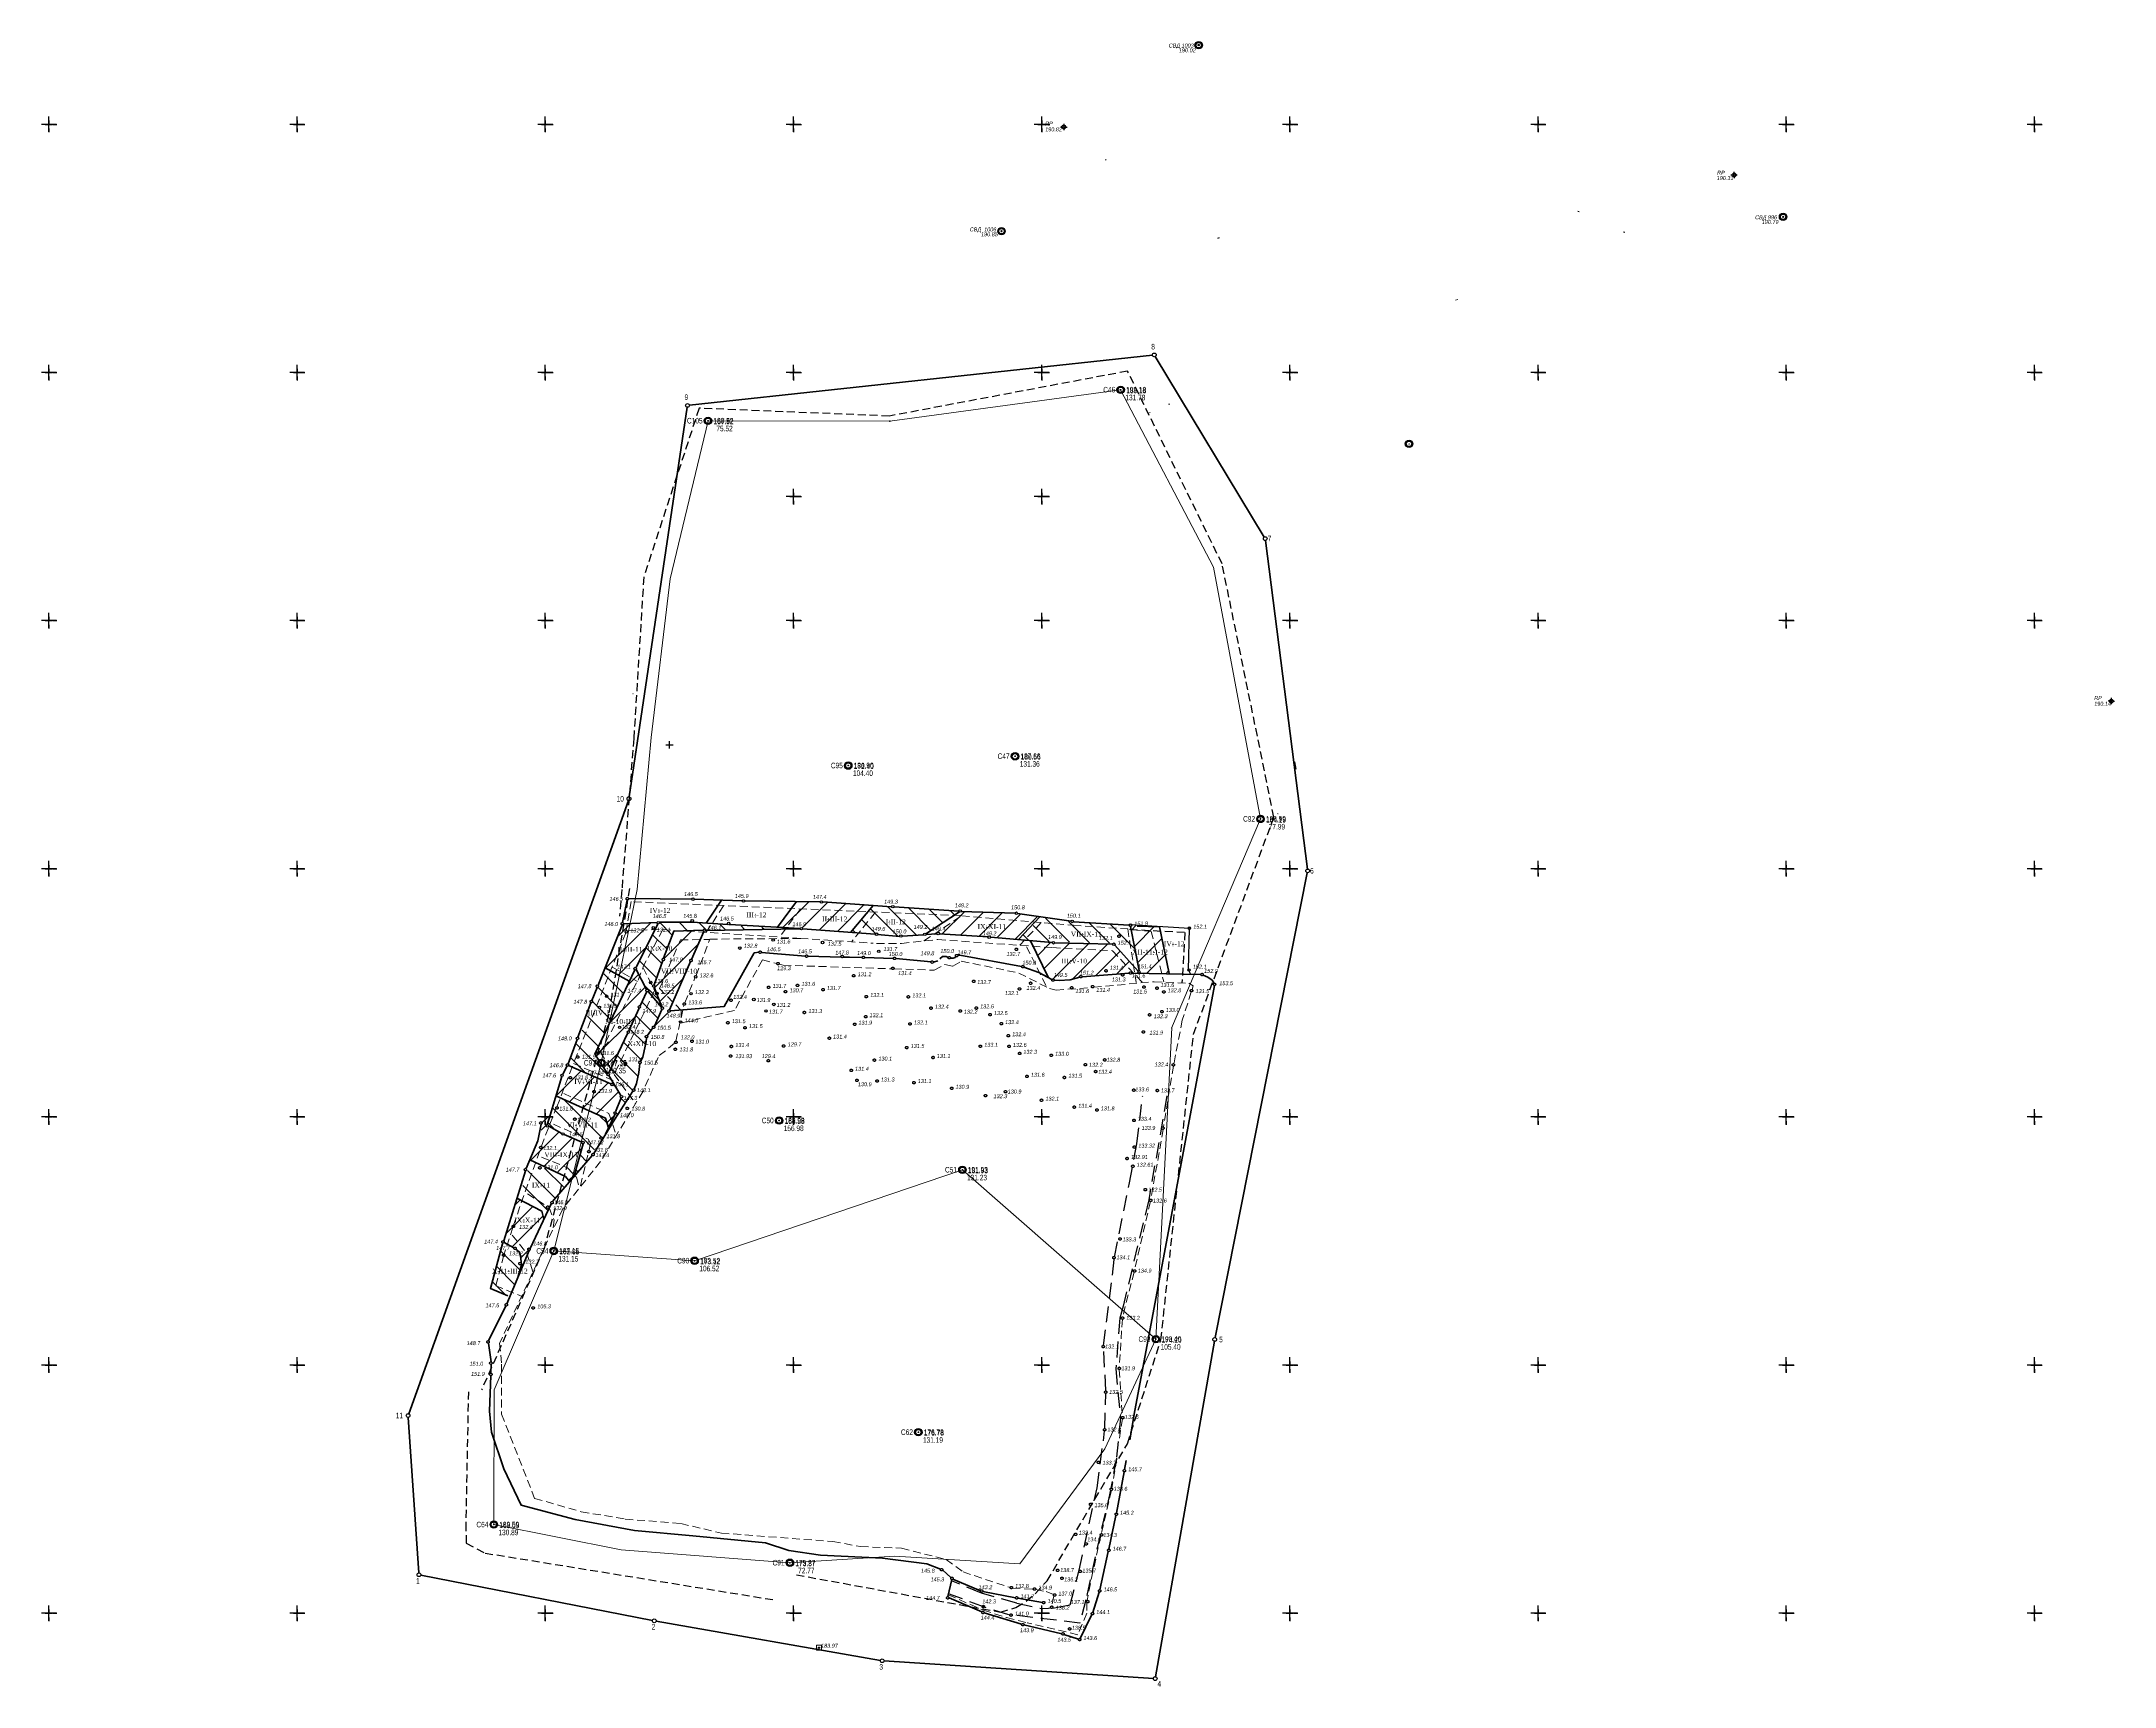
# Model space of a CAD drawing. Header units: millimetres. Extents: x 3232994 to 6468300, y 5635141 to 11269398.
# Drawn here: x 3232994 to 3234664, y 5635141 to 5636467 of the extents above.
import ezdxf
from ezdxf.enums import TextEntityAlignment as Align

# ---------------------------------------------------------------- set-up
doc = ezdxf.new("R2010")
doc.units = ezdxf.units.MM
doc.header["$LTSCALE"] = 2
doc.header["$PDMODE"] = 32
doc.header["$PDSIZE"] = 0.3
doc.linetypes.add('DASHED2', pattern=[9.525, 6.35, -3.175])
doc.linetypes.add('HIDDEN2', pattern=[4.7625, 3.175, -1.5875])
for name, color, linetype in [('LINE_OBJ', 7, 'Continuous'), ('POINT_OBJ', 7, 'Continuous'), ('REGION_OBJ', 7, 'Continuous'), ('вдб', 7, 'Continuous'), ('ВЫСОТЫ', 7, 'Continuous'), ('Гірничий відвід', 7, 'Continuous'), ('ИМЕНА', 7, 'Continuous'), ('К_РЕЛЬЕФ', 7, 'Continuous'), ('Контур запасів', 7, 'Continuous'), ('кресты', 7, 'Continuous'), ('н.доб.бровка', 7, 'Continuous'), ('нвскр.бровка', 7, 'Continuous'), ('ндб', 7, 'Continuous'), ('ОБОчина', 7, 'Continuous'), ('ОШИБКИ', 7, 'Continuous'), ('ПИКЕТЫ', 7, 'Continuous'), ('ПРОМЫШЛЕННЫЕ', 7, 'Continuous'), ('ПУНКТЫ', 7, 'Continuous'), ('РЕЛЬЕФ', 7, 'Continuous'), ('ТОКА_СТ', 1, 'Continuous')]:
    doc.layers.add(name, color=color, linetype=linetype)
doc.layers.add('вр.бровка', color=7, linetype='Continuous', lineweight=40)
doc.layers.add('н.бровка', color=7, linetype='HIDDEN2', lineweight=20)
doc.styles.add('grad', font='grad.shx')
doc.styles.add('universw', font='universw.shx', dxfattribs={"oblique": 10})
doc.styles.add('user', font='symeteo.shx', dxfattribs={"height": 2.5})

# ---------------------------------------------------------------- blocks, each defined once
blk = doc.blocks.new('piket')
at = {"layer": 'ПИКЕТЫ', "linetype": 'Continuous'}
h = blk.add_hatch(color=7, dxfattribs=at)
edge = h.paths.add_edge_path()
edge.add_arc((0, 0), 0.3, 0, 360)
at = {"layer": 'ПИКЕТЫ', "color": 7, "linetype": 'Continuous'}
blk.add_circle((0, 0), 0.3, dxfattribs=at)
at = {"layer": 'ВЫСОТЫ', "style": 'universw', "oblique": 6}
blk.add_attdef('H', (1.9, -0.2), '', height=2, dxfattribs=at)
at = {"layer": 'ИМЕНА', "style": 'universw', "oblique": 10}
blk.add_attdef('NAME', text='', height=2, dxfattribs=at).set_placement((0, 2.4), align=Align.CENTER)
at = {"layer": 'ТОКА_СТ', "style": 'universw', "oblique": 6, "flags": 1}
blk.add_attdef('POINT', text='', height=2, dxfattribs=at).set_placement((0, -2.8), align=Align.CENTER)
blk = doc.blocks.new('89_1')
h = blk.add_hatch(color=256)
h.paths.add_polyline_path([(-1.5, 0, 1), (1.5, 0, 1)])
h.paths.add_polyline_path([(1.1, 0, -1), (-1.1, 0, -1)], flags=16)
h.paths.add_polyline_path([(0.06, 0, -1), (-0.06, 0, -1)], flags=0)
for radius in [1.5, 1.1, 0.0622]:
    blk.add_circle((0, 0), radius)
at = {"color": 7, "linetype": 'Continuous', "style": 'user', "flags": 8}
blk.add_attdef('ddddd', (2.53, -1.14), '', height=2.5, dxfattribs=at)
at = {"color": 7, "linetype": 'Continuous', "style": 'grad', "oblique": 10, "width": 0.7}
for tag, p in [('P37', (6.48, 0.16)), ('P4', (6.45, -2.94))]:
    blk.add_attdef(tag, text='', height=2.5, dxfattribs=at).set_placement(p, align=Align.CENTER)
blk = doc.blocks.new('5_1')
at = {"linetype": 'Continuous'}
h = blk.add_hatch(color=7, dxfattribs=at)
edge = h.paths.add_edge_path()
edge.add_arc((0, 0), 0.0588, 0, 360)
at = {"color": 7, "linetype": 'Continuous'}
for p, q in [((-0.75, 0), (-1.25, 0)), ((0, 0.75), (0, 1.25)), ((0.75, 0), (1.25, 0)), ((0, -0.75), (0, -1.25))]:
    blk.add_line(p, q, dxfattribs=at)
for radius in [0.75, 0.0588]:
    blk.add_circle((0, 0), radius, dxfattribs=at)
at = {"color": 7, "linetype": 'Continuous', "style": 'grad', "oblique": 10, "width": 0.7}
blk.add_attdef('P37', text='', height=2.5, dxfattribs=at).set_placement((-2, 0), align=Align.MIDDLE_RIGHT)
at = {"color": 7, "linetype": 'Continuous', "style": 'user', "flags": 8}
blk.add_attdef('ddddd', text='', height=2.5, dxfattribs=at).set_placement((2, 0), align=Align.MIDDLE_LEFT)
at = {"color": 7, "linetype": 'Continuous', "style": 'grad', "oblique": 10, "width": 0.7}
blk.add_attdef('P4', (2, 0.7), '', height=2.5, dxfattribs=at)
blk.add_attdef('P69', text='', height=2.5, dxfattribs=at).set_placement((2, -0.7), align=Align.TOP_LEFT)
blk = doc.blocks.new('POINTINV')
at = {"layer": 'ПУНКТЫ', "color": 0, "linetype": 'Continuous'}
blk.add_point((0, 0), dxfattribs=at)
at = {"layer": 'ВЫСОТЫ', "color": 0, "style": 'grad', "width": 0.7}
blk.add_attdef('POINT_H', (1.6, -0.8), '', height=1.65, dxfattribs=at)
at = {"layer": 'ИМЕНА', "color": 0, "style": 'grad', "width": 0.7}
blk.add_attdef('POINT_NAM', text='', height=1.65, dxfattribs=at).set_placement((-1.6, -0.8), align=Align.RIGHT)
at = {"layer": 'ОШИБКИ', "color": 0, "linetype": 'Continuous', "style": 'grad', "width": 0.7, "flags": 1}
blk.add_attdef('POINT_MX', text='', height=1.65, dxfattribs=at).set_placement((-4.2077, 4.453385), align=Align.RIGHT)
blk.add_attdef('POINT_MY', (2.8923, 4.253385), '', height=1.65, dxfattribs=at)

msp = doc.modelspace()

# ---------------------------------------------------------------- hatches: boundary and pattern name
at = {"layer": 'ПИКЕТЫ', "linetype": 'Continuous'}
h = msp.add_hatch(color=7, dxfattribs=at)
edge = h.paths.add_edge_path()
edge.add_arc((3233990.3, 5635844.4), 0.48, 0, 360)

# ---------------------------------------------------------------- linework, layer by layer
for p, q in [((3233591.6, 5635752.9), (3233612, 5635773.2)), ((3233606.6, 5635752.1), (3233627.2, 5635772.7)), ((3233621.1, 5635751), (3233642, 5635771.8)), ((3233635.6, 5635749.8), (3233656.7, 5635770.9)), ((3233676.1, 5635769.3), (3233698.7, 5635746.7)), ((3233492.5, 5635756.4), (3233502, 5635746.9)), ((3233508.3, 5635756.4), (3233514.5, 5635750.1)), ((3233524.3, 5635756.1), (3233529.9, 5635750.5)), ((3233541, 5635755.1), (3233545.2, 5635750.8)), ((3233557.7, 5635754), (3233560.6, 5635751.2)), ((3233574.5, 5635753), (3233576, 5635751.5)), ((3233654.9, 5635759.1), (3233666.6, 5635747.3)), ((3233662, 5635767.7), (3233683.7, 5635746)), ((3233692.9, 5635768.2), (3233710.7, 5635750.4)), ((3233709.7, 5635767.1), (3233720.1, 5635756.7)), ((3233720.1, 5635747.8), (3233737.7, 5635765.4)), ((3233726.5, 5635766), (3233729.6, 5635762.9)), ((3233734.8, 5635746.7), (3233752.9, 5635764.9)), ((3233749.5, 5635745.7), (3233768.2, 5635764.5)), ((3233764, 5635744.6), (3233783.1, 5635763.6)), ((3233778.5, 5635743.3), (3233796.8, 5635761.7)), ((3233481.2, 5635736.3), (3233493.6, 5635723.9)), ((3233486.5, 5635746.7), (3233497.8, 5635735.4)), ((3233488.2, 5635704.4), (3233522.8, 5635739.1)), ((3233496.1, 5635728.1), (3233518, 5635750)), ((3233647.8, 5635750.5), (3233649.6, 5635748.6)), ((3233796.9, 5635730.2), (3233807.2, 5635740.6)), ((3233802, 5635719.6), (3233822.4, 5635740.1)), ((3233808.7, 5635710.7), (3233837.7, 5635739.6)), ((3233825.1, 5635711.3), (3233852.9, 5635739.2)), ((3233475.9, 5635725.8), (3233489.1, 5635712.7)), ((3233843.5, 5635714), (3233863.1, 5635733.6)), ((3233860.5, 5635715.3), (3233870.4, 5635725.2)), ((3233452.9, 5635677), (3233480.3, 5635704.4)), ((3233466.9, 5635706.8), (3233474.8, 5635714.6)), ((3233480.3, 5635705.8), (3233484.6, 5635701.4)), ((3233492.6, 5635693.2), (3233510.6, 5635711.1)), ((3233478.2, 5635692.2), (3233490.4, 5635679.9)), ((3233483.7, 5635702.4), (3233491, 5635695)), ((3233441, 5635649.4), (3233471.6, 5635680)), ((3233468.2, 5635670.7), (3233480.6, 5635658.3)), ((3233473.2, 5635681.4), (3233485, 5635669.7)), ((3233463.2, 5635660), (3233477.2, 5635646)), ((3233409, 5635617.4), (3233428.5, 5635636.9)), ((3233447.1, 5635639.8), (3233458.1, 5635650.8)), ((3233453.2, 5635638.5), (3233470.7, 5635621.1)), ((3233458.2, 5635649.3), (3233474.5, 5635633)), ((3233419.5, 5635612.1), (3233439.4, 5635632.1)), ((3233430.4, 5635607.3), (3233450.3, 5635627.3)), ((3233441.3, 5635602.5), (3233458.7, 5635619.9)), ((3233439.7, 5635573.5), (3233405.9, 5635607.3)), ((3233445.8, 5635583.1), (3233414.9, 5635614)), ((3233456.6, 5635603.7), (3233458.2, 5635602.2)), ((3233461.2, 5635614.8), (3233464.4, 5635611.6)), ((3233406.5, 5635591), (3233402.3, 5635595.2)), ((3233449.2, 5635595.4), (3233444.2, 5635600.4)), ((3233449.9, 5635595.5), (3233454.4, 5635600)), ((3233433.3, 5635564.2), (3233428, 5635569.5)), ((3233426.1, 5635555.7), (3233424.6, 5635557.2)), ((3233368.4, 5635506.1), (3233390, 5635527.7)), ((3233373.5, 5635495.5), (3233398, 5635520)), ((3233375.4, 5635528.8), (3233379.8, 5635533.2)), ((3233380.5, 5635486.7), (3233386.9, 5635493.2)), ((3233380.3, 5635478.7), (3233381.4, 5635479.8))]:
    msp.add_line(p, q)
at = {"color": 7}
for p, q in [((3233448.6, 5635719.9), (3233484.8, 5635756.1)), ((3233458.5, 5635745.4), (3233468.3, 5635755.3)), ((3233793.1, 5635754.4), (3233806.1, 5635741.5)), ((3233803, 5635760.2), (3233822.4, 5635740.8)), ((3233821.5, 5635757.5), (3233838.5, 5635740.4)), ((3233838.5, 5635756.1), (3233854.7, 5635740)), ((3233855.3, 5635755.1), (3233874.7, 5635735.7)), ((3233872.5, 5635750.8), (3233875.8, 5635754.2)), ((3233875, 5635737.6), (3233890.7, 5635753.4)), ((3233458.8, 5635714.4), (3233480.3, 5635735.9)), ((3233785.4, 5635746.4), (3233789.2, 5635742.7)), ((3233877.5, 5635724.4), (3233896.9, 5635743.9)), ((3233884.7, 5635716), (3233899.6, 5635730.8)), ((3233442.8, 5635704), (3233457.7, 5635689.1)), ((3233447.2, 5635715.3), (3233462.8, 5635699.7)), ((3233899.9, 5635715.4), (3233902.2, 5635717.7)), ((3233438.4, 5635692.7), (3233452.6, 5635678.5)), ((3233429.6, 5635670), (3233442.4, 5635657.2)), ((3233434, 5635681.3), (3233447.5, 5635667.9)), ((3233425.2, 5635658.7), (3233449.5, 5635634.4)), ((3233420.8, 5635647.4), (3233431.7, 5635636.5)), ((3233388.5, 5635565.5), (3233410.5, 5635587.5)), ((3233396.6, 5635589.3), (3233401.1, 5635593.8)), ((3233399.3, 5635560.6), (3233421.1, 5635582.4)), ((3233410.1, 5635555.7), (3233429.4, 5635574.9)), ((3233385.7, 5635556.8), (3233407.6, 5635534.9)), ((3233399.4, 5635558.8), (3233414.6, 5635543.6)), ((3233419.3, 5635549.2), (3233422.7, 5635552.5)), ((3233382, 5635544.8), (3233401.8, 5635525)), ((3233364, 5635492), (3233379.4, 5635476.7)), ((3233360.7, 5635479.7), (3233375.3, 5635465)), ((3233357.3, 5635467.3), (3233368, 5635456.7))]:
    msp.add_line(p, q, dxfattribs=at)
at = {"color": 2}
msp.add_line((3233442.5, 5635651.2), (3233451, 5635660.6), dxfattribs=at)
at = {"color": 2, "linetype": 'HIDDEN2'}
for points in [[(3233602.4, 5635231), (3233766.7, 5635200.9), (3233779.2, 5635204.7), (3233787.5, 5635209.7), (3233795.1, 5635216), (3233804.3, 5635226.1), (3233869, 5635336.6), (3233896.1, 5635420.3), (3233922.3, 5635666.6), (3233987.1, 5635841.7), (3233945.4, 5636045.7), (3233869.2, 5636201.1), (3233677.2, 5636164.9), (3233523.9, 5636171.2), (3233479.3, 5636035.1), (3233471.3, 5635905), (3233461.7, 5635783.3), (3233459.9, 5635761.7)], [(3233467.9, 5635784.1), (3233451.1, 5635682.9), (3233399, 5635494.1), (3233348.7, 5635380.1)], [(3233870.8, 5635751.3), (3233915.3, 5635748.8), (3233913, 5635707.8)], [(3233338, 5635378.5), (3233335.9, 5635272.4), (3233336.3, 5635256.4), (3233351.5, 5635248.5), (3233584, 5635210.9)]]:
    msp.add_lwpolyline(points, dxfattribs=at)
at = {"color": 7, "linetype": 'Continuous', "lineweight": 40}
for points in [[(3233798.6, 5635761.4), (3233781.2, 5635742.9)], [(3233878.5, 5635718), (3233871.6, 5635753.6)], [(3233527.1, 5635750.6), (3233503.5, 5635749.8), (3233495.3, 5635727.9)], [(3233448.2, 5635720.2), (3233467.7, 5635709.5)], [(3233494.6, 5635726), (3233487.6, 5635706.4)], [(3233472.2, 5635718.7), (3233440, 5635650.6)], [(3233487.6, 5635704.5), (3233493.9, 5635688.6)], [(3233482.8, 5635701.2), (3233493.5, 5635688.4)], [(3233418.8, 5635641.5), (3233452.9, 5635626.8)], [(3233439.9, 5635650.5), (3233450.1, 5635634.9)], [(3233454.7, 5635625.9), (3233456.2, 5635624.9)], [(3233408.6, 5635617), (3233448.5, 5635598.9), (3233451, 5635591.2)], [(3233403.9, 5635601.2), (3233401.6, 5635593.8)], [(3233402.7, 5635592.7), (3233413.4, 5635586.8)], [(3233415.3, 5635585.9), (3233429.5, 5635579.7)], [(3233387.5, 5635565.4), (3233416.2, 5635551.9), (3233419.8, 5635547.8)], [(3233377.1, 5635534.6), (3233397.1, 5635524.1), (3233398.7, 5635517.5)]]:
    msp.add_lwpolyline(points, dxfattribs=at)
at = {"color": 7, "linetype": 'HIDDEN2', "lineweight": 20}
for points in [[(3233799.6, 5635756.6), (3233782.4, 5635738.5)], [(3233509.6, 5635680.7), (3233509.6, 5635685.8), (3233492.1, 5635703.4), (3233508.8, 5635742.7), (3233532.4, 5635743.1)], [(3233873.2, 5635750.8), (3233888.2, 5635749.6), (3233898.4, 5635708.8)], [(3233454, 5635720.8), (3233474.2, 5635709.3)], [(3233474.8, 5635710.2), (3233478.5, 5635719.9)], [(3233473.5, 5635708.1), (3233445.2, 5635653.7)], [(3233422.7, 5635643.2), (3233461.2, 5635626.5)], [(3233444.5, 5635652.2), (3233454.9, 5635634.9)], [(3233414.8, 5635618.9), (3233451.3, 5635602.8), (3233457.1, 5635585.3)], [(3233406.5, 5635594.1), (3233434.6, 5635582.1), (3233436.4, 5635578.6), (3233428, 5635543.2)], [(3233396.9, 5635567.6), (3233418, 5635559), (3233425, 5635551.4), (3233427.5, 5635543.3)], [(3233385.7, 5635538.1), (3233401.4, 5635528)], [(3233403, 5635527), (3233403, 5635527), (3233407, 5635516.9), (3233406.4, 5635509.9)]]:
    msp.add_lwpolyline(points, dxfattribs=at)
at = {"color": 2}
msp.add_lwpolyline([(3233920.1, 5635714.8), (3233918.3, 5635718.7), (3233919.2, 5635752), (3233871.5, 5635754.8)], dxfattribs=at)
at = {"layer": 'LINE_OBJ', "color": 6, "linetype": 'Continuous', "flags": 128}
msp.add_lwpolyline([(3233470.5, 5635941.2), (3233470.7, 5635941.3)], dxfattribs=at)
at = {"layer": 'POINT_OBJ', "color": 7, "linetype": 'Continuous'}
for p in [(3233817.9, 5636397.9, 190.8), (3233677.6, 5636160.9), (3234661.9, 5635935.2, 190.1)]:
    msp.add_point(p, dxfattribs=at)
at = {"layer": 'REGION_OBJ', "color": 30, "linetype": 'Continuous'}
for points in [[(3233996.4, 5635958.9), (3233996.4, 5635958.9)], [(3233460.6, 5635637.1), (3233460.6, 5635637.1)]]:
    msp.add_lwpolyline(points, dxfattribs=at)
at = {"layer": 'вдб', "color": 7, "linetype": 'Continuous', "lineweight": 40}
for p, q in [((3233475.5, 5635687.7), (3233475.1, 5635686.5)), ((3233475.9, 5635688.8), (3233475.9, 5635688.7))]:
    msp.add_line(p, q, dxfattribs=at)
for points in [[(3233465.9, 5635775), (3233462.1, 5635756.6)], [(3233518, 5635775.5), (3233467.1, 5635776)], [(3233558.7, 5635774.3), (3233520, 5635775.5)], [(3233541.9, 5635774.8), (3233529.6, 5635756.2)], [(3233621.5, 5635773.4), (3233560.7, 5635774.2)], [(3233602.5, 5635773.6), (3233587.2, 5635752.9)], [(3233679, 5635769.4), (3233623.5, 5635773.3)], [(3233664.2, 5635770.5), (3233646, 5635748.8)], [(3233733.3, 5635765.8), (3233681, 5635769.3)], [(3233461.9, 5635754.7), (3233442.5, 5635706.2)], [(3233490, 5635756.7), (3233463, 5635755.7)], [(3233473.1, 5635720.4), (3233490.6, 5635755.7)], [(3233492, 5635756.9), (3233518.5, 5635756.9), (3233547, 5635755.2)], [(3233548.5, 5635755.1), (3233605.4, 5635751.8)], [(3233733.7, 5635765.2), (3233706.7, 5635747.6)], [(3233778.6, 5635764.3), (3233735.2, 5635765.7)], [(3233823.6, 5635757.7), (3233780.6, 5635764.1)], [(3233870.6, 5635754.6), (3233825.6, 5635757.4)], [(3233876.8, 5635753.8), (3233894.8, 5635753.3), (3233902.6, 5635715.5)], [(3233607.3, 5635751.7), (3233665.9, 5635747.3)], [(3233667.8, 5635747.1), (3233685.6, 5635745.5)], [(3233687.5, 5635745.7), (3233704.8, 5635746.9)], [(3233706.8, 5635747), (3233715.5, 5635747.6)], [(3233717.4, 5635747.7), (3233756.8, 5635745.1)], [(3233758.8, 5635745), (3233808.4, 5635740.6)], [(3233791, 5635742), (3233805.4, 5635712.2)], [(3233810.4, 5635740.4), (3233857.1, 5635739.2)], [(3233858.8, 5635738.5), (3233877.7, 5635717.6)], [(3233568.4, 5635732.2), (3233572.2, 5635732.8)], [(3233441.7, 5635704.4), (3233437.5, 5635693.9)], [(3233481.5, 5635702.8), (3233473.1, 5635718.9)], [(3233878.9, 5635715.8), (3233878.8, 5635716)], [(3233436.8, 5635692), (3233426.3, 5635664.2)], [(3233467.3, 5635669.4), (3233475.6, 5635687.7)], [(3233476.4, 5635689.5), (3233481.7, 5635701)], [(3233493.9, 5635686.7), (3233488, 5635673.1)], [(3233425.6, 5635662.3), (3233418.3, 5635642.8)], [(3233451, 5635635.1), (3233466.5, 5635667.7)], [(3233417.5, 5635641.1), (3233414, 5635634.4)], [(3233413.2, 5635632.5), (3233403.9, 5635601.4)], [(3233460.8, 5635617.3), (3233451.2, 5635633.3)], [(3233456.6, 5635604.1), (3233461, 5635615.5)], [(3233396.7, 5635594.2), (3233394, 5635580.7), (3233384.5, 5635558.4)], [(3233403.9, 5635601.4), (3233397.4, 5635595.5)], [(3233456, 5635602.1), (3233448.6, 5635586.2)], [(3233430.4, 5635578.4), (3233423, 5635551.8)], [(3233383.9, 5635556.6), (3233366.5, 5635500.1)], [(3233365.7, 5635498.8), (3233355.7, 5635461.8), (3233369.8, 5635455.7)], [(3233366.8, 5635498.9), (3233374.7, 5635494.6)], [(3233376.3, 5635493.5), (3233378.9, 5635491.4), (3233380.1, 5635488.1), (3233380.7, 5635480.9), (3233377.8, 5635470.6)]]:
    msp.add_lwpolyline(points, dxfattribs=at)
at = {"layer": 'вр.бровка', "color": 7, "linetype": 'Continuous', "lineweight": 40}
for p, q in [((3233657.3, 5635728.5), (3233680.4, 5635727.8)), ((3233682.4, 5635727.7), (3233710.8, 5635724.9)), ((3233712.7, 5635724.7), (3233716.4, 5635725.7)), ((3233717.9, 5635727.5), (3233720.1, 5635729.4)), ((3233720.1, 5635729.4), (3233723, 5635729.2)), ((3233723, 5635729.2), (3233724.7, 5635728.6)), ((3233726.6, 5635728.1), (3233728.6, 5635727.9)), ((3233728.6, 5635727.9), (3233730.3, 5635728.5)), ((3233730.3, 5635728.5), (3233730.8, 5635729.2)), ((3233732.5, 5635730.3), (3233734, 5635730.3)), ((3233734, 5635730.3), (3233783.8, 5635721.3)), ((3233785.7, 5635720.8), (3233797.6, 5635716.5)), ((3233797.6, 5635716.5), (3233808.2, 5635710.7)), ((3233810.1, 5635710.2), (3233814.1, 5635709.9)), ((3233814.1, 5635709.9), (3233822.9, 5635710.5)), ((3233822.9, 5635710.5), (3233830.6, 5635712.6)), ((3233832.5, 5635712.9), (3233870.5, 5635715.9)), ((3233872.5, 5635716), (3233928.2, 5635714.8)), ((3233930.1, 5635714.4), (3233933.8, 5635712.8)), ((3233933.8, 5635712.8), (3233937.3, 5635710.2)), ((3233937.3, 5635710.2), (3233938.7, 5635708.2)), ((3233482.1, 5635665.5), (3233486.6, 5635671.7)), ((3233487.9, 5635673.1), (3233498.9, 5635684.2)), ((3233478.5, 5635648.3), (3233481.3, 5635660.7)), ((3233481.3, 5635660.7), (3233481.4, 5635663.7)), ((3233473.4, 5635627), (3233475.3, 5635635.7)), ((3233475.3, 5635635.7), (3233476.1, 5635643)), ((3233476.7, 5635644.8), (3233478.5, 5635648.3)), ((3233455.9, 5635598.1), (3233470.6, 5635620.8)), ((3233471.6, 5635622.5), (3233473.4, 5635627)), ((3233919.9, 5635602.6), (3233875.1, 5635363.3)), ((3233875.1, 5635363.3), (3233871, 5635339.8)), ((3233868, 5635323), (3233866.7, 5635315.8)), ((3233866.4, 5635313.9), (3233860.2, 5635280.8)), ((3233859.8, 5635278.9), (3233854, 5635251.7)), ((3233853.6, 5635249.9), (3233846.9, 5635218.9)), ((3233751.7, 5635201.1), (3233725.3, 5635212.3)), ((3233846.4, 5635217), (3233841.1, 5635200.7)), ((3233783.8, 5635191.1), (3233753.5, 5635200.4)), ((3233816.1, 5635183.3), (3233785.7, 5635190.6)), ((3233840.4, 5635198.9), (3233831, 5635179.7)), ((3233829.6, 5635179), (3233817.9, 5635182.8))]:
    msp.add_line(p, q, dxfattribs=at)
for points in [[(3233517.9, 5635727), (3233527.6, 5635749.6)], [(3233529, 5635750.4), (3233605.2, 5635751.6)], [(3233500.1, 5635686.3), (3233517.1, 5635725.2)], [(3233501, 5635685.5), (3233544.2, 5635689.1), (3233568.4, 5635732.2)], [(3233609.6, 5635729.7), (3233574.1, 5635732.6)], [(3233638.3, 5635728.9), (3233611.5, 5635729.6)], [(3233655.3, 5635728.5), (3233645, 5635728.7), (3233640, 5635728.8)], [(3233939.1, 5635705.9), (3233919.9, 5635602.6)], [(3233455.9, 5635598.1), (3233439, 5635570.6)], [(3233437.8, 5635569), (3233405.8, 5635531.8)], [(3233404.6, 5635530), (3233387.7, 5635494.1)], [(3233386.9, 5635492.4), (3233369, 5635449.4)], [(3233368.2, 5635447.6), (3233354.1, 5635419.7)], [(3233354.1, 5635417.8), (3233356.3, 5635402.6)], [(3233356.1, 5635391.5), (3233355.1, 5635363), (3233356.5, 5635346), (3233366.6, 5635316.5), (3233380.5, 5635287.2), (3233424.1, 5635275.6), (3233471.9, 5635266.6), (3233519, 5635262.4), (3233577.3, 5635256.7), (3233596.1, 5635250.5), (3233621.7, 5635246.8), (3233671.6, 5635244.5), (3233707.4, 5635239.9), (3233718.4, 5635235.6)], [(3233356.4, 5635400.7), (3233356.1, 5635393.5)], [(3233720.2, 5635234.7), (3233726.9, 5635228.7)], [(3233727.6, 5635227.1), (3233724.4, 5635213.4)], [(3233728.5, 5635227.5), (3233750.7, 5635218.2)], [(3233752.5, 5635217.5), (3233778.8, 5635212.5)], [(3233780.8, 5635212.1), (3233800.6, 5635208.8)]]:
    msp.add_lwpolyline(points, dxfattribs=at)
at = {"layer": 'Гірничий відвід', "color": 7, "linetype": 'Continuous', "lineweight": 40}
for points in [[(3233516.1, 5636173.7), (3233889.2, 5636214.1)], [(3233891.5, 5636212.9), (3233979.3, 5636067.4)], [(3233467.6, 5635858), (3233514.4, 5636172)], [(3233980.3, 5636064.6), (3234014.1, 5635799.8)], [(3233289.9, 5635360.7), (3233466.9, 5635855.1)], [(3234014, 5635796.8), (3233939.7, 5635422.2)], [(3233939.2, 5635419.2), (3233891.8, 5635148.7)], [(3233298.1, 5635232.5), (3233289.5, 5635357.8)], [(3233299.7, 5635230.7), (3233486.3, 5635194.2)], [(3233489.3, 5635193.6), (3233670, 5635161.9)], [(3233890, 5635147.4), (3233673, 5635161.6)]]:
    msp.add_lwpolyline(points, dxfattribs=at)
at = {"layer": 'ИМЕНА', "color": 7}
for centre in [(3233467.4, 5635856.5), (3233939.4, 5635420.7), (3233289.4, 5635359.3), (3233298.2, 5635231), (3233671.5, 5635161.7)]:
    msp.add_circle(centre, 1.51, dxfattribs=at)
at = {"layer": 'ИМЕНА', "color": 7, "linetype": 'Continuous'}
msp.add_circle((3233487.8, 5635193.9), 1.51, dxfattribs=at)
at = {"layer": 'К_РЕЛЬЕФ', "color": 30, "linetype": 'Continuous', "flags": 128}
msp.add_lwpolyline([(3234003.7, 5635886.2), (3234004.8, 5635880.4)], dxfattribs=at)
at = {"layer": 'Контур запасів', "color": 5, "lineweight": 15}
for points in [[(3233358.5, 5635271.5), (3233358.8, 5635380), (3233406.9, 5635492), (3233445.1, 5635643.6), (3233474.1, 5635783.2), (3233485.4, 5635905.9), (3233500.6, 5636033.7), (3233531.1, 5636161.1), (3233677.6, 5636160.9), (3233863.6, 5636186.1), (3233938.3, 5636043.1)], [(3233938.3, 5636043.1), (3233976.3, 5635840.2), (3233904.7, 5635671.6)]]:
    msp.add_lwpolyline(points, dxfattribs=at)
at = {"layer": 'Контур запасів', "color": 5, "linetype": 'Continuous', "lineweight": 15}
for points in [[(3233904.8, 5635671.8), (3233892, 5635420.9), (3233850.8, 5635332.6), (3233782.3, 5635239.7), (3233681.4, 5635245.9), (3233597.1, 5635240.7), (3233461.1, 5635251), (3233358.5, 5635271.5)], [(3233406.8, 5635492), (3233520.3, 5635484.1), (3233736.1, 5635557.4), (3233892, 5635420.9)]]:
    msp.add_lwpolyline(points, dxfattribs=at)
at = {"layer": 'кресты'}
for p, q in [((3233000, 5636400.3), (3233000, 5636406.3)), ((3233200, 5636400.3), (3233200, 5636406.3)), ((3233400, 5636400.3), (3233400, 5636406.3)), ((3233600, 5636400.3), (3233600, 5636406.3)), ((3233800, 5636400.3), (3233800, 5636406.3)), ((3234000, 5636400.3), (3234000, 5636406.3)), ((3234200, 5636400.3), (3234200, 5636406.3)), ((3234400, 5636400.3), (3234400, 5636406.3)), ((3234600, 5636400.3), (3234600, 5636406.3)), ((3233000, 5636400), (3232994, 5636400)), ((3233006, 5636400), (3233000, 5636400)), ((3233000, 5636394), (3233000, 5636400)), ((3233200, 5636400), (3233194, 5636400)), ((3233206, 5636400), (3233200, 5636400)), ((3233200, 5636394), (3233200, 5636400)), ((3233400, 5636400), (3233394, 5636400)), ((3233406, 5636400), (3233400, 5636400)), ((3233400, 5636394), (3233400, 5636400)), ((3233600, 5636400), (3233594, 5636400)), ((3233606, 5636400), (3233600, 5636400)), ((3233600, 5636394), (3233600, 5636400)), ((3233800, 5636400), (3233794, 5636400)), ((3233806, 5636400), (3233800, 5636400)), ((3233800, 5636394), (3233800, 5636400)), ((3234000, 5636400), (3233994, 5636400)), ((3234006, 5636400), (3234000, 5636400)), ((3234000, 5636394), (3234000, 5636400)), ((3234200, 5636400), (3234194, 5636400)), ((3234206, 5636400), (3234200, 5636400)), ((3234200, 5636394), (3234200, 5636400)), ((3234400, 5636400), (3234394, 5636400)), ((3234406, 5636400), (3234400, 5636400)), ((3234400, 5636394), (3234400, 5636400)), ((3234600, 5636400), (3234594, 5636400)), ((3234606, 5636400), (3234600, 5636400)), ((3234600, 5636394), (3234600, 5636400)), ((3233000, 5636200.3), (3233000, 5636206.3)), ((3233200, 5636200.3), (3233200, 5636206.3)), ((3233400, 5636200.3), (3233400, 5636206.3)), ((3233600, 5636200.3), (3233600, 5636206.3)), ((3233800, 5636200.3), (3233800, 5636206.3)), ((3234000, 5636200.3), (3234000, 5636206.3)), ((3234200, 5636200.3), (3234200, 5636206.3)), ((3234400, 5636200.3), (3234400, 5636206.3)), ((3234600, 5636200.3), (3234600, 5636206.3)), ((3233000, 5636200), (3232994, 5636200)), ((3233006, 5636200), (3233000, 5636200)), ((3233000, 5636194), (3233000, 5636200)), ((3233200, 5636200), (3233194, 5636200)), ((3233206, 5636200), (3233200, 5636200)), ((3233200, 5636194), (3233200, 5636200)), ((3233400, 5636200), (3233394, 5636200)), ((3233406, 5636200), (3233400, 5636200)), ((3233400, 5636194), (3233400, 5636200)), ((3233600, 5636200), (3233594, 5636200)), ((3233606, 5636200), (3233600, 5636200)), ((3233600, 5636194), (3233600, 5636200)), ((3233800, 5636200), (3233794, 5636200)), ((3233806, 5636200), (3233800, 5636200)), ((3233800, 5636194), (3233800, 5636200)), ((3234000, 5636200), (3233994, 5636200)), ((3234006, 5636200), (3234000, 5636200)), ((3234000, 5636194), (3234000, 5636200)), ((3234200, 5636200), (3234194, 5636200)), ((3234206, 5636200), (3234200, 5636200)), ((3234200, 5636194), (3234200, 5636200)), ((3234400, 5636200), (3234394, 5636200)), ((3234406, 5636200), (3234400, 5636200)), ((3234400, 5636194), (3234400, 5636200)), ((3234600, 5636200), (3234594, 5636200)), ((3234606, 5636200), (3234600, 5636200)), ((3234600, 5636194), (3234600, 5636200)), ((3233600, 5636100.3), (3233600, 5636106.3)), ((3233800, 5636100.3), (3233800, 5636106.3)), ((3233600, 5636100), (3233594, 5636100)), ((3233606, 5636100), (3233600, 5636100)), ((3233600, 5636094), (3233600, 5636100)), ((3233800, 5636100), (3233794, 5636100)), ((3233806, 5636100), (3233800, 5636100)), ((3233800, 5636094), (3233800, 5636100)), ((3233000, 5636000.3), (3233000, 5636006.3)), ((3233200, 5636000.3), (3233200, 5636006.3)), ((3233400, 5636000.3), (3233400, 5636006.3)), ((3233600, 5636000.3), (3233600, 5636006.3)), ((3233800, 5636000.3), (3233800, 5636006.3)), ((3234000, 5636000.3), (3234000, 5636006.3)), ((3234200, 5636000.3), (3234200, 5636006.3)), ((3234400, 5636000.3), (3234400, 5636006.3)), ((3234600, 5636000.3), (3234600, 5636006.3)), ((3233000, 5636000), (3232994, 5636000)), ((3233006, 5636000), (3233000, 5636000)), ((3233000, 5635994), (3233000, 5636000)), ((3233200, 5636000), (3233194, 5636000)), ((3233206, 5636000), (3233200, 5636000)), ((3233200, 5635994), (3233200, 5636000)), ((3233400, 5636000), (3233394, 5636000)), ((3233406, 5636000), (3233400, 5636000)), ((3233400, 5635994), (3233400, 5636000)), ((3233600, 5636000), (3233594, 5636000)), ((3233606, 5636000), (3233600, 5636000)), ((3233600, 5635994), (3233600, 5636000)), ((3233800, 5636000), (3233794, 5636000)), ((3233806, 5636000), (3233800, 5636000)), ((3233800, 5635994), (3233800, 5636000)), ((3234000, 5636000), (3233994, 5636000)), ((3234006, 5636000), (3234000, 5636000)), ((3234000, 5635994), (3234000, 5636000)), ((3234200, 5636000), (3234194, 5636000)), ((3234206, 5636000), (3234200, 5636000)), ((3234200, 5635994), (3234200, 5636000)), ((3234400, 5636000), (3234394, 5636000)), ((3234406, 5636000), (3234400, 5636000)), ((3234400, 5635994), (3234400, 5636000)), ((3234600, 5636000), (3234594, 5636000)), ((3234606, 5636000), (3234600, 5636000)), ((3234600, 5635994), (3234600, 5636000)), ((3233000, 5635800.3), (3233000, 5635806.3)), ((3233200, 5635800.3), (3233200, 5635806.3)), ((3233400, 5635800.3), (3233400, 5635806.3)), ((3233600, 5635800.3), (3233600, 5635806.3)), ((3233800, 5635800.3), (3233800, 5635806.3)), ((3234000, 5635800.3), (3234000, 5635806.3)), ((3234200, 5635800.3), (3234200, 5635806.3)), ((3234400, 5635800.3), (3234400, 5635806.3)), ((3234600, 5635800.3), (3234600, 5635806.3)), ((3233000, 5635800), (3232994, 5635800)), ((3233006, 5635800), (3233000, 5635800)), ((3233000, 5635794), (3233000, 5635800)), ((3233200, 5635800), (3233194, 5635800)), ((3233206, 5635800), (3233200, 5635800)), ((3233200, 5635794), (3233200, 5635800)), ((3233400, 5635800), (3233394, 5635800)), ((3233406, 5635800), (3233400, 5635800)), ((3233400, 5635794), (3233400, 5635800)), ((3233600, 5635800), (3233594, 5635800)), ((3233606, 5635800), (3233600, 5635800)), ((3233600, 5635794), (3233600, 5635800)), ((3233800, 5635800), (3233794, 5635800)), ((3233806, 5635800), (3233800, 5635800)), ((3233800, 5635794), (3233800, 5635800)), ((3234000, 5635800), (3233994, 5635800)), ((3234006, 5635800), (3234000, 5635800)), ((3234000, 5635794), (3234000, 5635800)), ((3234200, 5635800), (3234194, 5635800)), ((3234206, 5635800), (3234200, 5635800)), ((3234200, 5635794), (3234200, 5635800)), ((3234400, 5635800), (3234394, 5635800)), ((3234406, 5635800), (3234400, 5635800)), ((3234400, 5635794), (3234400, 5635800)), ((3234600, 5635800), (3234594, 5635800)), ((3234606, 5635800), (3234600, 5635800)), ((3234600, 5635794), (3234600, 5635800)), ((3233000, 5635600.3), (3233000, 5635606.3)), ((3233200, 5635600.3), (3233200, 5635606.3)), ((3233400, 5635600.3), (3233400, 5635606.3)), ((3233600, 5635600.3), (3233600, 5635606.3)), ((3233800, 5635600.3), (3233800, 5635606.3)), ((3234000, 5635600.3), (3234000, 5635606.3)), ((3234200, 5635600.3), (3234200, 5635606.3)), ((3234400, 5635600.3), (3234400, 5635606.3)), ((3234600, 5635600.3), (3234600, 5635606.3)), ((3233000, 5635600), (3232994, 5635600)), ((3233006, 5635600), (3233000, 5635600)), ((3233000, 5635594), (3233000, 5635600)), ((3233200, 5635600), (3233194, 5635600)), ((3233206, 5635600), (3233200, 5635600)), ((3233200, 5635594), (3233200, 5635600)), ((3233400, 5635600), (3233394, 5635600)), ((3233406, 5635600), (3233400, 5635600)), ((3233400, 5635594), (3233400, 5635600)), ((3233600, 5635600), (3233594, 5635600)), ((3233606, 5635600), (3233600, 5635600)), ((3233600, 5635594), (3233600, 5635600)), ((3233800, 5635600), (3233794, 5635600)), ((3233806, 5635600), (3233800, 5635600)), ((3233800, 5635594), (3233800, 5635600)), ((3234000, 5635600), (3233994, 5635600)), ((3234006, 5635600), (3234000, 5635600)), ((3234000, 5635594), (3234000, 5635600)), ((3234200, 5635600), (3234194, 5635600)), ((3234206, 5635600), (3234200, 5635600)), ((3234200, 5635594), (3234200, 5635600)), ((3234400, 5635600), (3234394, 5635600)), ((3234406, 5635600), (3234400, 5635600)), ((3234400, 5635594), (3234400, 5635600)), ((3234600, 5635600), (3234594, 5635600)), ((3234606, 5635600), (3234600, 5635600)), ((3234600, 5635594), (3234600, 5635600)), ((3233000, 5635400.3), (3233000, 5635406.3)), ((3233200, 5635400.3), (3233200, 5635406.3)), ((3233400, 5635400.3), (3233400, 5635406.3)), ((3233600, 5635400.3), (3233600, 5635406.3)), ((3233800, 5635400.3), (3233800, 5635406.3)), ((3234000, 5635400.3), (3234000, 5635406.3)), ((3234200, 5635400.3), (3234200, 5635406.3)), ((3234400, 5635400.3), (3234400, 5635406.3)), ((3234600, 5635400.3), (3234600, 5635406.3)), ((3233000, 5635400), (3232994, 5635400)), ((3233006, 5635400), (3233000, 5635400)), ((3233000, 5635394), (3233000, 5635400)), ((3233200, 5635400), (3233194, 5635400)), ((3233206, 5635400), (3233200, 5635400)), ((3233200, 5635394), (3233200, 5635400)), ((3233400, 5635400), (3233394, 5635400)), ((3233406, 5635400), (3233400, 5635400)), ((3233400, 5635394), (3233400, 5635400)), ((3233600, 5635400), (3233594, 5635400)), ((3233606, 5635400), (3233600, 5635400)), ((3233600, 5635394), (3233600, 5635400)), ((3233800, 5635400), (3233794, 5635400)), ((3233806, 5635400), (3233800, 5635400)), ((3233800, 5635394), (3233800, 5635400)), ((3234000, 5635400), (3233994, 5635400)), ((3234006, 5635400), (3234000, 5635400)), ((3234000, 5635394), (3234000, 5635400)), ((3234200, 5635400), (3234194, 5635400)), ((3234206, 5635400), (3234200, 5635400)), ((3234200, 5635394), (3234200, 5635400)), ((3234400, 5635400), (3234394, 5635400)), ((3234406, 5635400), (3234400, 5635400)), ((3234400, 5635394), (3234400, 5635400)), ((3234600, 5635400), (3234594, 5635400)), ((3234606, 5635400), (3234600, 5635400)), ((3234600, 5635394), (3234600, 5635400)), ((3233000, 5635200.3), (3233000, 5635206.3)), ((3233200, 5635200.3), (3233200, 5635206.3)), ((3233400, 5635200.3), (3233400, 5635206.3)), ((3233600, 5635200.3), (3233600, 5635206.3)), ((3233800, 5635200.3), (3233800, 5635206.3)), ((3234000, 5635200.3), (3234000, 5635206.3)), ((3234200, 5635200.3), (3234200, 5635206.3)), ((3234400, 5635200.3), (3234400, 5635206.3)), ((3234600, 5635200.3), (3234600, 5635206.3)), ((3233000, 5635200), (3232994, 5635200)), ((3233006, 5635200), (3233000, 5635200)), ((3233000, 5635194), (3233000, 5635200)), ((3233200, 5635200), (3233194, 5635200)), ((3233206, 5635200), (3233200, 5635200)), ((3233200, 5635194), (3233200, 5635200)), ((3233400, 5635200), (3233394, 5635200)), ((3233406, 5635200), (3233400, 5635200)), ((3233400, 5635194), (3233400, 5635200)), ((3233600, 5635200), (3233594, 5635200)), ((3233606, 5635200), (3233600, 5635200)), ((3233600, 5635194), (3233600, 5635200)), ((3233800, 5635200), (3233794, 5635200)), ((3233806, 5635200), (3233800, 5635200)), ((3233800, 5635194), (3233800, 5635200)), ((3234000, 5635200), (3233994, 5635200)), ((3234006, 5635200), (3234000, 5635200)), ((3234000, 5635194), (3234000, 5635200)), ((3234200, 5635200), (3234194, 5635200)), ((3234206, 5635200), (3234200, 5635200)), ((3234200, 5635194), (3234200, 5635200)), ((3234400, 5635200), (3234394, 5635200)), ((3234406, 5635200), (3234400, 5635200)), ((3234400, 5635194), (3234400, 5635200)), ((3234600, 5635200), (3234594, 5635200)), ((3234606, 5635200), (3234600, 5635200)), ((3234600, 5635194), (3234600, 5635200))]:
    msp.add_line(p, q, dxfattribs=at)
at = {"layer": 'кресты', "color": 7, "linetype": 'Continuous'}
for p, q in [((3232997, 5636400), (3233003, 5636400)), ((3232997, 5636400), (3233000, 5636400)), ((3233000, 5636397), (3233000, 5636403)), ((3233000, 5636397), (3233000, 5636403)), ((3233000, 5636403), (3233000, 5636400)), ((3233000, 5636400), (3233003, 5636400)), ((3233000, 5636396.7), (3233000, 5636393.7)), ((3233003.3, 5636400), (3233006.3, 5636400)), ((3233197, 5636400), (3233203, 5636400)), ((3233197, 5636400), (3233203, 5636400)), ((3233197, 5636400), (3233200, 5636400)), ((3233200, 5636397), (3233200, 5636403)), ((3233200, 5636397), (3233200, 5636403)), ((3233200, 5636403), (3233200, 5636400)), ((3233200, 5636396.7), (3233200, 5636393.7)), ((3233203.3, 5636400), (3233206.3, 5636400)), ((3233397, 5636400), (3233403, 5636400)), ((3233397, 5636400), (3233403, 5636400)), ((3233397, 5636400), (3233400, 5636400)), ((3233400, 5636397), (3233400, 5636403)), ((3233400, 5636397), (3233400, 5636403)), ((3233400, 5636403), (3233400, 5636400)), ((3233400, 5636396.7), (3233400, 5636393.7)), ((3233403.3, 5636400), (3233406.3, 5636400)), ((3233597, 5636400), (3233603, 5636400)), ((3233597, 5636400), (3233603, 5636400)), ((3233597, 5636400), (3233600, 5636400)), ((3233600, 5636397), (3233600, 5636403)), ((3233600, 5636397), (3233600, 5636403)), ((3233600, 5636403), (3233600, 5636400)), ((3233600, 5636396.7), (3233600, 5636393.7)), ((3233603.3, 5636400), (3233606.3, 5636400)), ((3233797, 5636400), (3233803, 5636400)), ((3233797, 5636400), (3233803, 5636400)), ((3233797, 5636400), (3233800, 5636400)), ((3233800, 5636397), (3233800, 5636403)), ((3233800, 5636397), (3233800, 5636403)), ((3233800, 5636403), (3233800, 5636400)), ((3233800, 5636396.7), (3233800, 5636393.7)), ((3233803.3, 5636400), (3233806.3, 5636400)), ((3233997, 5636400), (3234003, 5636400)), ((3233997, 5636400), (3234003, 5636400)), ((3233997, 5636400), (3234000, 5636400)), ((3234000, 5636397), (3234000, 5636403)), ((3234000, 5636403), (3234000, 5636400)), ((3234000, 5636396.7), (3234000, 5636393.7)), ((3234003.3, 5636400), (3234006.3, 5636400)), ((3234197, 5636400), (3234203, 5636400)), ((3234197, 5636400), (3234203, 5636400)), ((3234197, 5636400), (3234200, 5636400)), ((3234200, 5636397), (3234200, 5636403)), ((3234200, 5636397), (3234200, 5636403)), ((3234200, 5636403), (3234200, 5636400)), ((3234200, 5636396.7), (3234200, 5636393.7)), ((3234203.3, 5636400), (3234206.3, 5636400)), ((3234397, 5636400), (3234403, 5636400)), ((3234397, 5636400), (3234403, 5636400)), ((3234397, 5636400), (3234400, 5636400)), ((3234400, 5636397), (3234400, 5636403)), ((3234400, 5636397), (3234400, 5636403)), ((3234400, 5636403), (3234400, 5636400)), ((3234400, 5636396.7), (3234400, 5636393.7)), ((3234403.3, 5636400), (3234406.3, 5636400)), ((3234597, 5636400), (3234603, 5636400)), ((3234597, 5636400), (3234600, 5636400)), ((3234600, 5636397), (3234600, 5636403)), ((3234600, 5636403), (3234600, 5636400)), ((3234600, 5636396.7), (3234600, 5636393.7)), ((3234603.3, 5636400), (3234606.3, 5636400)), ((3232997, 5636200), (3233003, 5636200)), ((3232997, 5636200), (3233000, 5636200)), ((3233000, 5636197), (3233000, 5636203)), ((3233000, 5636197), (3233000, 5636203)), ((3233000, 5636203), (3233000, 5636200)), ((3233000, 5636200), (3233003, 5636200)), ((3233000, 5636196.7), (3233000, 5636193.7)), ((3233003.3, 5636200), (3233006.3, 5636200)), ((3233197, 5636200), (3233203, 5636200)), ((3233197, 5636200), (3233203, 5636200)), ((3233197, 5636200), (3233200, 5636200)), ((3233200, 5636197), (3233200, 5636203)), ((3233200, 5636197), (3233200, 5636203)), ((3233200, 5636203), (3233200, 5636200)), ((3233200, 5636196.7), (3233200, 5636193.7)), ((3233203.3, 5636200), (3233206.3, 5636200)), ((3233397, 5636200), (3233403, 5636200)), ((3233397, 5636200), (3233403, 5636200)), ((3233397, 5636200), (3233400, 5636200)), ((3233400, 5636197), (3233400, 5636203)), ((3233400, 5636197), (3233400, 5636203)), ((3233400, 5636203), (3233400, 5636200)), ((3233400, 5636196.7), (3233400, 5636193.7)), ((3233403.3, 5636200), (3233406.3, 5636200)), ((3233597, 5636200), (3233603, 5636200)), ((3233597, 5636200), (3233603, 5636200)), ((3233597, 5636200), (3233600, 5636200)), ((3233600, 5636197), (3233600, 5636203)), ((3233600, 5636197), (3233600, 5636203)), ((3233600, 5636203), (3233600, 5636200)), ((3233600, 5636196.7), (3233600, 5636193.7)), ((3233603.3, 5636200), (3233606.3, 5636200)), ((3233797, 5636200), (3233803, 5636200)), ((3233797, 5636200), (3233800, 5636200)), ((3233800, 5636197), (3233800, 5636203)), ((3233800, 5636203), (3233800, 5636200)), ((3233800, 5636196.7), (3233800, 5636193.7)), ((3233803.3, 5636200), (3233806.3, 5636200)), ((3233997, 5636200), (3234003, 5636200)), ((3233997, 5636200), (3234003, 5636200)), ((3233997, 5636200), (3234000, 5636200)), ((3234000, 5636197), (3234000, 5636203)), ((3234000, 5636197), (3234000, 5636203)), ((3234000, 5636203), (3234000, 5636200)), ((3234000, 5636196.7), (3234000, 5636193.7)), ((3234003.3, 5636200), (3234006.3, 5636200)), ((3234197, 5636200), (3234203, 5636200)), ((3234197, 5636200), (3234203, 5636200)), ((3234197, 5636200), (3234200, 5636200)), ((3234200, 5636197), (3234200, 5636203)), ((3234200, 5636197), (3234200, 5636203)), ((3234200, 5636203), (3234200, 5636200)), ((3234200, 5636196.7), (3234200, 5636193.7)), ((3234203.3, 5636200), (3234206.3, 5636200)), ((3234397, 5636200), (3234403, 5636200)), ((3234397, 5636200), (3234403, 5636200)), ((3234397, 5636200), (3234400, 5636200)), ((3234400, 5636197), (3234400, 5636203)), ((3234400, 5636197), (3234400, 5636203)), ((3234400, 5636203), (3234400, 5636200)), ((3234400, 5636196.7), (3234400, 5636193.7)), ((3234403.3, 5636200), (3234406.3, 5636200)), ((3234597, 5636200), (3234603, 5636200)), ((3234597, 5636200), (3234600, 5636200)), ((3234600, 5636197), (3234600, 5636203)), ((3234600, 5636203), (3234600, 5636200)), ((3234600, 5636196.7), (3234600, 5636193.7)), ((3234603.3, 5636200), (3234606.3, 5636200)), ((3233597, 5636100), (3233603, 5636100)), ((3233597, 5636100), (3233603, 5636100)), ((3233597, 5636100), (3233600, 5636100)), ((3233600, 5636097), (3233600, 5636103)), ((3233600, 5636097), (3233600, 5636103)), ((3233600, 5636103), (3233600, 5636100)), ((3233600, 5636096.7), (3233600, 5636093.7)), ((3233603.3, 5636100), (3233606.3, 5636100)), ((3233797, 5636100), (3233803, 5636100)), ((3233797, 5636100), (3233800, 5636100)), ((3233800, 5636097), (3233800, 5636103)), ((3233800, 5636103), (3233800, 5636100)), ((3233800, 5636096.7), (3233800, 5636093.7)), ((3233803.3, 5636100), (3233806.3, 5636100)), ((3232997, 5636000), (3233003, 5636000)), ((3232997, 5636000), (3233000, 5636000)), ((3233000, 5635997), (3233000, 5636003)), ((3233000, 5635997), (3233000, 5636003)), ((3233000, 5636003), (3233000, 5636000)), ((3233000, 5636000), (3233003, 5636000)), ((3233000, 5635996.7), (3233000, 5635993.7)), ((3233003.3, 5636000), (3233006.3, 5636000)), ((3233197, 5636000), (3233203, 5636000)), ((3233197, 5636000), (3233203, 5636000)), ((3233197, 5636000), (3233200, 5636000)), ((3233200, 5635997), (3233200, 5636003)), ((3233200, 5635997), (3233200, 5636003)), ((3233200, 5636003), (3233200, 5636000)), ((3233200, 5635996.7), (3233200, 5635993.7)), ((3233203.3, 5636000), (3233206.3, 5636000)), ((3233397, 5636000), (3233403, 5636000)), ((3233397, 5636000), (3233403, 5636000)), ((3233397, 5636000), (3233400, 5636000)), ((3233400, 5635997), (3233400, 5636003)), ((3233400, 5635997), (3233400, 5636003)), ((3233400, 5636003), (3233400, 5636000)), ((3233400, 5635996.7), (3233400, 5635993.7)), ((3233403.3, 5636000), (3233406.3, 5636000)), ((3233597, 5636000), (3233603, 5636000)), ((3233597, 5636000), (3233603, 5636000)), ((3233597, 5636000), (3233600, 5636000)), ((3233600, 5635997), (3233600, 5636003)), ((3233600, 5635997), (3233600, 5636003)), ((3233600, 5636003), (3233600, 5636000)), ((3233600, 5635996.7), (3233600, 5635993.7)), ((3233603.3, 5636000), (3233606.3, 5636000)), ((3233797, 5636000), (3233803, 5636000)), ((3233797, 5636000), (3233803, 5636000)), ((3233797, 5636000), (3233800, 5636000)), ((3233800, 5635997), (3233800, 5636003)), ((3233800, 5635997), (3233800, 5636003)), ((3233800, 5636003), (3233800, 5636000)), ((3233800, 5635996.7), (3233800, 5635993.7)), ((3233803.3, 5636000), (3233806.3, 5636000)), ((3233997, 5636000), (3234003, 5636000)), ((3233997, 5636000), (3234003, 5636000)), ((3233997, 5636000), (3234000, 5636000)), ((3234000, 5635997), (3234000, 5636003)), ((3234000, 5635997), (3234000, 5636003)), ((3234000, 5636003), (3234000, 5636000)), ((3234000, 5635996.7), (3234000, 5635993.7)), ((3234003.3, 5636000), (3234006.3, 5636000)), ((3234197, 5636000), (3234203, 5636000)), ((3234197, 5636000), (3234203, 5636000)), ((3234197, 5636000), (3234200, 5636000)), ((3234200, 5635997), (3234200, 5636003)), ((3234200, 5635997), (3234200, 5636003)), ((3234200, 5636003), (3234200, 5636000)), ((3234200, 5635996.7), (3234200, 5635993.7)), ((3234203.3, 5636000), (3234206.3, 5636000)), ((3234397, 5636000), (3234403, 5636000)), ((3234397, 5636000), (3234403, 5636000)), ((3234397, 5636000), (3234400, 5636000)), ((3234400, 5635997), (3234400, 5636003)), ((3234400, 5635997), (3234400, 5636003)), ((3234400, 5636003), (3234400, 5636000)), ((3234400, 5635996.7), (3234400, 5635993.7)), ((3234403.3, 5636000), (3234406.3, 5636000)), ((3234597, 5636000), (3234603, 5636000)), ((3234597, 5636000), (3234600, 5636000)), ((3234600, 5635997), (3234600, 5636003)), ((3234600, 5636003), (3234600, 5636000)), ((3234600, 5635996.7), (3234600, 5635993.7)), ((3234603.3, 5636000), (3234606.3, 5636000)), ((3233000, 5635797), (3233000, 5635803)), ((3233000, 5635797), (3233000, 5635803)), ((3233000, 5635803), (3233000, 5635800)), ((3233200, 5635797), (3233200, 5635803)), ((3233200, 5635797), (3233200, 5635803)), ((3233200, 5635803), (3233200, 5635800)), ((3233400, 5635797), (3233400, 5635803)), ((3233400, 5635797), (3233400, 5635803)), ((3233400, 5635803), (3233400, 5635800)), ((3233600, 5635797), (3233600, 5635803)), ((3233600, 5635803), (3233600, 5635800)), ((3233800, 5635797), (3233800, 5635803)), ((3233800, 5635797), (3233800, 5635803)), ((3233800, 5635803), (3233800, 5635800)), ((3234000, 5635797), (3234000, 5635803)), ((3234000, 5635803), (3234000, 5635800)), ((3234200, 5635797), (3234200, 5635803)), ((3234200, 5635797), (3234200, 5635803)), ((3234200, 5635803), (3234200, 5635800)), ((3234400, 5635797), (3234400, 5635803)), ((3234400, 5635797), (3234400, 5635803)), ((3234400, 5635803), (3234400, 5635800)), ((3234600, 5635797), (3234600, 5635803)), ((3234600, 5635803), (3234600, 5635800)), ((3232997, 5635800), (3233003, 5635800)), ((3232997, 5635800), (3233000, 5635800)), ((3233000, 5635800), (3233003, 5635800)), ((3233000, 5635796.7), (3233000, 5635793.7)), ((3233003.3, 5635800), (3233006.3, 5635800)), ((3233197, 5635800), (3233203, 5635800)), ((3233197, 5635800), (3233203, 5635800)), ((3233197, 5635800), (3233200, 5635800)), ((3233200, 5635796.7), (3233200, 5635793.7)), ((3233203.3, 5635800), (3233206.3, 5635800)), ((3233397, 5635800), (3233403, 5635800)), ((3233397, 5635800), (3233403, 5635800)), ((3233397, 5635800), (3233400, 5635800)), ((3233400, 5635796.7), (3233400, 5635793.7)), ((3233403.3, 5635800), (3233406.3, 5635800)), ((3233597, 5635800), (3233603, 5635800)), ((3233597, 5635800), (3233600, 5635800)), ((3233600, 5635796.7), (3233600, 5635793.7)), ((3233603.3, 5635800), (3233606.3, 5635800)), ((3233797, 5635800), (3233803, 5635800)), ((3233797, 5635800), (3233803, 5635800)), ((3233797, 5635800), (3233800, 5635800)), ((3233800, 5635796.7), (3233800, 5635793.7)), ((3233803.3, 5635800), (3233806.3, 5635800)), ((3233997, 5635800), (3234003, 5635800)), ((3233997, 5635800), (3234000, 5635800)), ((3234000, 5635796.7), (3234000, 5635793.7)), ((3234003.3, 5635800), (3234006.3, 5635800)), ((3234197, 5635800), (3234203, 5635800)), ((3234197, 5635800), (3234203, 5635800)), ((3234197, 5635800), (3234200, 5635800)), ((3234200, 5635796.7), (3234200, 5635793.7)), ((3234203.3, 5635800), (3234206.3, 5635800)), ((3234397, 5635800), (3234403, 5635800)), ((3234397, 5635800), (3234403, 5635800)), ((3234397, 5635800), (3234400, 5635800)), ((3234400, 5635796.7), (3234400, 5635793.7)), ((3234403.3, 5635800), (3234406.3, 5635800)), ((3234597, 5635800), (3234603, 5635800)), ((3234597, 5635800), (3234600, 5635800)), ((3234600, 5635796.7), (3234600, 5635793.7)), ((3234603.3, 5635800), (3234606.3, 5635800)), ((3233000, 5635597), (3233000, 5635603)), ((3233000, 5635597), (3233000, 5635603)), ((3233000, 5635603), (3233000, 5635600)), ((3233200, 5635597), (3233200, 5635603)), ((3233200, 5635597), (3233200, 5635603)), ((3233200, 5635603), (3233200, 5635600)), ((3233400, 5635597), (3233400, 5635603)), ((3233400, 5635603), (3233400, 5635600)), ((3233600, 5635597), (3233600, 5635603)), ((3233600, 5635603), (3233600, 5635600)), ((3233800, 5635597), (3233800, 5635603)), ((3233800, 5635597), (3233800, 5635603)), ((3233800, 5635603), (3233800, 5635600)), ((3234000, 5635597), (3234000, 5635603)), ((3234000, 5635597), (3234000, 5635603)), ((3234000, 5635603), (3234000, 5635600)), ((3234200, 5635597), (3234200, 5635603)), ((3234200, 5635597), (3234200, 5635603)), ((3234200, 5635603), (3234200, 5635600)), ((3234400, 5635597), (3234400, 5635603)), ((3234400, 5635597), (3234400, 5635603)), ((3234400, 5635603), (3234400, 5635600)), ((3234600, 5635597), (3234600, 5635603)), ((3234600, 5635603), (3234600, 5635600)), ((3232997, 5635600), (3233003, 5635600)), ((3232997, 5635600), (3233000, 5635600)), ((3233000, 5635600), (3233003, 5635600)), ((3233000, 5635596.7), (3233000, 5635593.7)), ((3233003.3, 5635600), (3233006.3, 5635600)), ((3233197, 5635600), (3233203, 5635600)), ((3233197, 5635600), (3233203, 5635600)), ((3233197, 5635600), (3233200, 5635600)), ((3233200, 5635596.7), (3233200, 5635593.7)), ((3233203.3, 5635600), (3233206.3, 5635600)), ((3233397, 5635600), (3233403, 5635600)), ((3233397, 5635600), (3233400, 5635600)), ((3233400, 5635596.7), (3233400, 5635593.7)), ((3233403.3, 5635600), (3233406.3, 5635600)), ((3233597, 5635600), (3233603, 5635600)), ((3233597, 5635600), (3233600, 5635600)), ((3233600, 5635596.7), (3233600, 5635593.7)), ((3233603.3, 5635600), (3233606.3, 5635600)), ((3233797, 5635600), (3233803, 5635600)), ((3233797, 5635600), (3233803, 5635600)), ((3233797, 5635600), (3233800, 5635600)), ((3233800, 5635596.7), (3233800, 5635593.7)), ((3233803.3, 5635600), (3233806.3, 5635600)), ((3233997, 5635600), (3234003, 5635600)), ((3233997, 5635600), (3234003, 5635600)), ((3233997, 5635600), (3234000, 5635600)), ((3234000, 5635596.7), (3234000, 5635593.7)), ((3234003.3, 5635600), (3234006.3, 5635600)), ((3234197, 5635600), (3234203, 5635600)), ((3234197, 5635600), (3234203, 5635600)), ((3234197, 5635600), (3234200, 5635600)), ((3234200, 5635596.7), (3234200, 5635593.7)), ((3234203.3, 5635600), (3234206.3, 5635600)), ((3234397, 5635600), (3234403, 5635600)), ((3234397, 5635600), (3234403, 5635600)), ((3234397, 5635600), (3234400, 5635600)), ((3234400, 5635596.7), (3234400, 5635593.7)), ((3234403.3, 5635600), (3234406.3, 5635600)), ((3234597, 5635600), (3234603, 5635600)), ((3234597, 5635600), (3234600, 5635600)), ((3234600, 5635596.7), (3234600, 5635593.7)), ((3234603.3, 5635600), (3234606.3, 5635600)), ((3233000, 5635397), (3233000, 5635403)), ((3233000, 5635397), (3233000, 5635403)), ((3233000, 5635403), (3233000, 5635400)), ((3233200, 5635397), (3233200, 5635403)), ((3233200, 5635397), (3233200, 5635403)), ((3233200, 5635403), (3233200, 5635400)), ((3233400, 5635397), (3233400, 5635403)), ((3233400, 5635403), (3233400, 5635400)), ((3233600, 5635397), (3233600, 5635403)), ((3233600, 5635403), (3233600, 5635400)), ((3233800, 5635397), (3233800, 5635403)), ((3233800, 5635403), (3233800, 5635400)), ((3234000, 5635397), (3234000, 5635403)), ((3234000, 5635397), (3234000, 5635403)), ((3234000, 5635403), (3234000, 5635400)), ((3234200, 5635397), (3234200, 5635403)), ((3234200, 5635397), (3234200, 5635403)), ((3234200, 5635403), (3234200, 5635400)), ((3234400, 5635397), (3234400, 5635403)), ((3234400, 5635397), (3234400, 5635403)), ((3234400, 5635403), (3234400, 5635400)), ((3234600, 5635397), (3234600, 5635403)), ((3234600, 5635403), (3234600, 5635400)), ((3232997, 5635400), (3233003, 5635400)), ((3232997, 5635400), (3233000, 5635400)), ((3233000, 5635400), (3233003, 5635400)), ((3233000, 5635396.7), (3233000, 5635393.7)), ((3233003.3, 5635400), (3233006.3, 5635400)), ((3233197, 5635400), (3233203, 5635400)), ((3233197, 5635400), (3233203, 5635400)), ((3233197, 5635400), (3233200, 5635400)), ((3233200, 5635396.7), (3233200, 5635393.7)), ((3233203.3, 5635400), (3233206.3, 5635400)), ((3233397, 5635400), (3233403, 5635400)), ((3233397, 5635400), (3233400, 5635400)), ((3233400, 5635396.7), (3233400, 5635393.7)), ((3233403.3, 5635400), (3233406.3, 5635400)), ((3233597, 5635400), (3233603, 5635400)), ((3233597, 5635400), (3233600, 5635400)), ((3233600, 5635396.7), (3233600, 5635393.7)), ((3233603.3, 5635400), (3233606.3, 5635400)), ((3233797, 5635400), (3233803, 5635400)), ((3233797, 5635400), (3233800, 5635400)), ((3233800, 5635396.7), (3233800, 5635393.7)), ((3233803.3, 5635400), (3233806.3, 5635400)), ((3233997, 5635400), (3234003, 5635400)), ((3233997, 5635400), (3234003, 5635400)), ((3233997, 5635400), (3234000, 5635400)), ((3234000, 5635396.7), (3234000, 5635393.7)), ((3234003.3, 5635400), (3234006.3, 5635400)), ((3234197, 5635400), (3234203, 5635400)), ((3234197, 5635400), (3234203, 5635400)), ((3234197, 5635400), (3234200, 5635400)), ((3234200, 5635396.7), (3234200, 5635393.7)), ((3234203.3, 5635400), (3234206.3, 5635400)), ((3234397, 5635400), (3234403, 5635400)), ((3234397, 5635400), (3234403, 5635400)), ((3234397, 5635400), (3234400, 5635400)), ((3234400, 5635396.7), (3234400, 5635393.7)), ((3234403.3, 5635400), (3234406.3, 5635400)), ((3234597, 5635400), (3234603, 5635400)), ((3234597, 5635400), (3234600, 5635400)), ((3234600, 5635396.7), (3234600, 5635393.7)), ((3234603.3, 5635400), (3234606.3, 5635400)), ((3233000, 5635197), (3233000, 5635203)), ((3233000, 5635197), (3233000, 5635203)), ((3233000, 5635203), (3233000, 5635200)), ((3233200, 5635197), (3233200, 5635203)), ((3233200, 5635197), (3233200, 5635203)), ((3233200, 5635203), (3233200, 5635200)), ((3233400, 5635197), (3233400, 5635203)), ((3233400, 5635203), (3233400, 5635200)), ((3233600, 5635197), (3233600, 5635203)), ((3233600, 5635203), (3233600, 5635200)), ((3233800, 5635197), (3233800, 5635203)), ((3233800, 5635203), (3233800, 5635200)), ((3234000, 5635197), (3234000, 5635203)), ((3234000, 5635197), (3234000, 5635203)), ((3234000, 5635203), (3234000, 5635200)), ((3234200, 5635197), (3234200, 5635203)), ((3234200, 5635197), (3234200, 5635203)), ((3234200, 5635203), (3234200, 5635200)), ((3234400, 5635197), (3234400, 5635203)), ((3234400, 5635197), (3234400, 5635203)), ((3234400, 5635203), (3234400, 5635200)), ((3234600, 5635197), (3234600, 5635203)), ((3234600, 5635203), (3234600, 5635200)), ((3232997, 5635200), (3233003, 5635200)), ((3232997, 5635200), (3233000, 5635200)), ((3233000, 5635200), (3233003, 5635200)), ((3233000, 5635196.7), (3233000, 5635193.7)), ((3233003.3, 5635200), (3233006.3, 5635200)), ((3233197, 5635200), (3233203, 5635200)), ((3233197, 5635200), (3233203, 5635200)), ((3233197, 5635200), (3233200, 5635200)), ((3233200, 5635196.7), (3233200, 5635193.7)), ((3233203.3, 5635200), (3233206.3, 5635200)), ((3233397, 5635200), (3233403, 5635200)), ((3233397, 5635200), (3233400, 5635200)), ((3233400, 5635196.7), (3233400, 5635193.7)), ((3233403.3, 5635200), (3233406.3, 5635200)), ((3233597, 5635200), (3233603, 5635200)), ((3233597, 5635200), (3233600, 5635200)), ((3233600, 5635196.7), (3233600, 5635193.7)), ((3233603.3, 5635200), (3233606.3, 5635200)), ((3233797, 5635200), (3233803, 5635200)), ((3233797, 5635200), (3233800, 5635200)), ((3233800, 5635196.7), (3233800, 5635193.7)), ((3233803.3, 5635200), (3233806.3, 5635200)), ((3233997, 5635200), (3234003, 5635200)), ((3233997, 5635200), (3234003, 5635200)), ((3233997, 5635200), (3234000, 5635200)), ((3234000, 5635196.7), (3234000, 5635193.7)), ((3234003.3, 5635200), (3234006.3, 5635200)), ((3234197, 5635200), (3234203, 5635200)), ((3234197, 5635200), (3234203, 5635200)), ((3234197, 5635200), (3234200, 5635200)), ((3234200, 5635196.7), (3234200, 5635193.7)), ((3234203.3, 5635200), (3234206.3, 5635200)), ((3234397, 5635200), (3234403, 5635200)), ((3234397, 5635200), (3234403, 5635200)), ((3234397, 5635200), (3234400, 5635200)), ((3234400, 5635196.7), (3234400, 5635193.7)), ((3234403.3, 5635200), (3234406.3, 5635200)), ((3234597, 5635200), (3234603, 5635200)), ((3234597, 5635200), (3234600, 5635200)), ((3234600, 5635196.7), (3234600, 5635193.7)), ((3234603.3, 5635200), (3234606.3, 5635200))]:
    msp.add_line(p, q, dxfattribs=at)
at = {"layer": 'кресты', "color": 5, "linetype": 'Continuous'}
for p, q in [((3233797, 5636200), (3233803, 5636200)), ((3233800, 5636197), (3233800, 5636203)), ((3233797, 5636100), (3233803, 5636100)), ((3233800, 5636097), (3233800, 5636103)), ((3234000, 5635797), (3234000, 5635803)), ((3233997, 5635800), (3234003, 5635800)), ((3233600, 5635597), (3233600, 5635603)), ((3233597, 5635600), (3233603, 5635600))]:
    msp.add_line(p, q, dxfattribs=at)
at = {"layer": 'кресты', "linetype": 'Continuous'}
for p, q in [((3233500, 5635897), (3233500, 5635903)), ((3233497, 5635900), (3233503, 5635900)), ((3233600, 5635797), (3233600, 5635803)), ((3233597, 5635800), (3233603, 5635800)), ((3233400, 5635597), (3233400, 5635603)), ((3233397, 5635600), (3233403, 5635600)), ((3233400, 5635397), (3233400, 5635403)), ((3233600, 5635397), (3233600, 5635403)), ((3233800, 5635397), (3233800, 5635403)), ((3233397, 5635400), (3233403, 5635400)), ((3233597, 5635400), (3233603, 5635400)), ((3233797, 5635400), (3233803, 5635400)), ((3233400, 5635197), (3233400, 5635203)), ((3233600, 5635197), (3233600, 5635203)), ((3233800, 5635197), (3233800, 5635203)), ((3233397, 5635200), (3233403, 5635200)), ((3233597, 5635200), (3233603, 5635200)), ((3233797, 5635200), (3233803, 5635200))]:
    msp.add_line(p, q, dxfattribs=at)
at = {"layer": 'кресты', "color": 7}
for p, q in [((3233459.6, 5635857.5), (3233459.6, 5635857.5)), ((3233960.1, 5635527.6), (3233960.1, 5635527.6))]:
    msp.add_line(p, q, dxfattribs=at)
at = {"layer": 'кресты', "color": 7, "linetype": 'Continuous', "lineweight": 40}
msp.add_line((3233518.5, 5635486.5), (3233518.4, 5635486.1), dxfattribs=at)
at = {"layer": 'кресты', "color": 7, "linetype": 'DASHED2', "lineweight": 20}
for p, q in [((3233618.5, 5635174.2, 184), (3233622.5, 5635174.2, 184)), ((3233622.5, 5635173.3, 184), (3233622.5, 5635174.2, 184)), ((3233622.5, 5635173.3, 184), (3233622.5, 5635170.2, 184))]:
    msp.add_line(p, q, dxfattribs=at)
at = {"layer": 'кресты', "color": 34, "linetype": 'Continuous'}
for points in [[(3234233.2, 5636329.5), (3234232.1, 5636329.9)], [(3234268.7, 5636313.5), (3234270, 5636313.1)]]:
    msp.add_lwpolyline(points, dxfattribs=at)
at = {"layer": 'кресты', "color": 34, "linetype": 'Continuous', "lineweight": 13}
msp.add_lwpolyline([(3234133.4, 5636258.4), (3234135.2, 5636258.9), (3234135.2, 5636258.9)], dxfattribs=at)
at = {"layer": 'кресты', "color": 7, "linetype": 'DASHED2', "lineweight": 20, "elevation": 184}
msp.add_lwpolyline([(3233622.5, 5635170.2), (3233618.5, 5635170.2), (3233618.5, 5635174.2)], dxfattribs=at)
at = {"layer": 'кресты', "color": 7, "linetype": 'Continuous'}
for p in [(3234357.9, 5636359.2, 190.3), (3234397.4, 5636325.5, 190.8)]:
    msp.add_point(p, dxfattribs=at)
at = {"layer": 'кресты', "color": 7, "linetype": 'DASHED2', "lineweight": 20}
msp.add_point((3233620.5, 5635172.2, 184), dxfattribs=at)
at = {"layer": 'н.бровка', "color": 7, "linetype": 'HIDDEN2', "lineweight": 20}
for p, q in [((3233574.9, 5635726.6), (3233586.5, 5635723.6)), ((3233588.4, 5635723.2), (3233591.7, 5635722.3)), ((3233591.7, 5635722.3), (3233679.1, 5635719.4)), ((3233680.9, 5635719.4), (3233713.4, 5635718.3)), ((3233713.4, 5635718.3), (3233722, 5635723)), ((3233722, 5635723), (3233728.5, 5635721.6)), ((3233728.5, 5635721.6), (3233735.2, 5635725.6)), ((3233735.2, 5635725.6), (3233781.6, 5635716)), ((3233781.6, 5635716), (3233806.4, 5635703.4)), ((3233806.4, 5635703.4), (3233811.6, 5635702.1)), ((3233811.6, 5635702.1), (3233840.2, 5635704.4)), ((3233841.9, 5635704.6), (3233890.6, 5635709)), ((3233890.6, 5635709), (3233918.5, 5635707.7)), ((3233918.5, 5635707.7), (3233922.1, 5635705.7)), ((3233922.1, 5635705.7), (3233921.1, 5635702.7)), ((3233920.5, 5635700.8), (3233913.3, 5635678)), ((3233913.3, 5635678), (3233906.5, 5635643)), ((3233906.1, 5635641), (3233898.1, 5635591.8)), ((3233897.8, 5635590), (3233888, 5635533.7)), ((3233887.6, 5635531.8), (3233874.9, 5635476.9)), ((3233874.4, 5635475), (3233865.2, 5635438.9)), ((3233865, 5635437), (3233862.5, 5635398.3)), ((3233862.5, 5635396.3), (3233865, 5635358.6)), ((3233865, 5635356.7), (3233862.5, 5635340.2))]:
    msp.add_line(p, q, dxfattribs=at)
for points in [[(3233574.9, 5635726.6), (3233552.5, 5635685.9), (3233508.1, 5635675.4)], [(3233512.4, 5635692), (3233520.6, 5635712)], [(3233505.1, 5635661.2), (3233511.7, 5635690.1)], [(3233491.8, 5635649.4), (3233504.4, 5635659.6)], [(3233490.9, 5635648), (3233478.8, 5635620.8), (3233444.5, 5635564), (3233414, 5635526), (3233363.2, 5635417.5), (3233364.8, 5635400.8), (3233364.8, 5635360.4), (3233391.4, 5635292.6), (3233429, 5635281.8), (3233464.4, 5635275.9), (3233509.2, 5635272.3), (3233541.9, 5635264.6), (3233631.6, 5635257.8), (3233654, 5635253.8), (3233687.1, 5635252.4), (3233723.1, 5635243.3), (3233736.6, 5635233.3), (3233774.5, 5635220.8)], [(3233409.3, 5635608.2), (3233422.6, 5635642.9)], [(3233396.8, 5635576.4), (3233408.6, 5635606.6)], [(3233374.3, 5635512.8), (3233396.1, 5635574.5)], [(3233860.4, 5635324.3), (3233856.5, 5635300.9)], [(3233856.1, 5635299), (3233848.1, 5635264.2)], [(3233847.7, 5635262.3), (3233841.2, 5635233.3), (3233836.6, 5635210.2)], [(3233776.4, 5635220.3), (3233793.3, 5635219.3)], [(3233795.1, 5635219.1), (3233803.5, 5635217.4), (3233809.5, 5635215)], [(3233724.7, 5635214.9), (3233753, 5635202.4), (3233771.7, 5635196.5), (3233788.6, 5635192.3)], [(3233836.4, 5635208.7), (3233836.4, 5635200), (3233829, 5635182.7), (3233788.5, 5635192.3), (3233788.4, 5635192.4)], [(3233809.8, 5635213.9), (3233808.1, 5635205.9)]]:
    msp.add_lwpolyline(points, dxfattribs=at)
at = {"layer": 'н.доб.бровка', "color": 7, "linetype": 'HIDDEN2', "lineweight": 20}
for points in [[(3233605.8, 5635743.9), (3233494.6, 5635751), (3233478.6, 5635720.6), (3233488.1, 5635701.8), (3233455.4, 5635634.2), (3233472.7, 5635610.7)], [(3233373.3, 5635504.8), (3233385, 5635490.3), (3233390.1, 5635475)]]:
    msp.add_lwpolyline(points, dxfattribs=at)
at = {"layer": 'нвскр.бровка', "color": 7}
for centre in [(3233890.7, 5636214.2), (3233514.6, 5636173.5), (3233980.1, 5636066.1), (3234014.3, 5635798.3), (3233891.5, 5635147.3)]:
    msp.add_circle(centre, 1.51, dxfattribs=at)
at = {"layer": 'ндб', "color": 7, "linetype": 'HIDDEN2', "lineweight": 20}
for points in [[(3233734.4, 5635762.3), (3233469.2, 5635773.6), (3233465.2, 5635750.3)], [(3233543.5, 5635770.2), (3233529.7, 5635748.8)], [(3233605.5, 5635767.6), (3233588.9, 5635745.1)], [(3233665.9, 5635764.9), (3233647, 5635741.4)], [(3233705, 5635741.9), (3233735.6, 5635762.2), (3233825.5, 5635754.5), (3233869.3, 5635751.5), (3233876.2, 5635708.4)], [(3233464.8, 5635748.3), (3233423.4, 5635644.8)], [(3233491.7, 5635751.2), (3233465.8, 5635750)], [(3233521.6, 5635713.9), (3233532.5, 5635743.3), (3233605.4, 5635743.9), (3233664.2, 5635740)], [(3233605.1, 5635743.9), (3233605.4, 5635743.9), (3233664.2, 5635740)], [(3233667, 5635739.7), (3233687, 5635739.9), (3233716.4, 5635743), (3233808.7, 5635736.5), (3233857, 5635734), (3233881.5, 5635707.9)], [(3233787.8, 5635737.2), (3233804.1, 5635704.4)], [(3233373.9, 5635510.9), (3233366.5, 5635488.6), (3233360, 5635464), (3233381.4, 5635455.4)]]:
    msp.add_lwpolyline(points, dxfattribs=at)
at = {"layer": 'ОБОчина', "color": 7, "linetype": 'DASHED2'}
for points in [[(3233849.9, 5635415.8), (3233858.7, 5635487), (3233870.7, 5635547), (3233876.6, 5635578.6), (3233881.4, 5635617.1)], [(3233900.9, 5635616.9), (3233886.2, 5635533.2), (3233865.6, 5635447.5), (3233863, 5635437.9), (3233859.7, 5635397.1), (3233863.4, 5635357.4), (3233860.2, 5635325), (3233855.8, 5635300.9)], [(3233735.9, 5635557.4), (3233736.2, 5635557.5)], [(3233851.7, 5635379.2), (3233851.8, 5635379.4), (3233849.8, 5635413.9)], [(3233850.8, 5635348.9), (3233851.7, 5635377.2)], [(3233779.9, 5635208), (3233800.7, 5635203.8), (3233810.2, 5635204.4), (3233822.8, 5635206.8), (3233830.3, 5635234.7), (3233844.7, 5635301.2), (3233850.7, 5635346.9)], [(3233855.5, 5635299.2), (3233847.3, 5635264), (3233835.5, 5635210.9), (3233830.7, 5635192), (3233777.7, 5635198.5)], [(3233779.9, 5635208), (3233751.5, 5635216.2), (3233727.3, 5635226.2)], [(3233773.5, 5635198.7), (3233753.9, 5635204.9), (3233724.9, 5635215.7)]]:
    msp.add_lwpolyline(points, dxfattribs=at)
at = {"layer": 'ПИКЕТЫ', "linetype": 'HIDDEN2'}
for centre in [(3233466.1, 5635775.9), (3233462, 5635755.7), (3233779.6, 5635735.1), (3233862.3, 5635745.7), (3233517.4, 5635726.1), (3233573.1, 5635732.8), (3233587.5, 5635723.6), (3233610.5, 5635729.6), (3233639.2, 5635729.3), (3233656.3, 5635728.6), (3233680, 5635719.8), (3233681.4, 5635727.8), (3233711.7, 5635724.8), (3233725.6, 5635728.3), (3233731.4, 5635730), (3233784.8, 5635721.1), (3233579.9, 5635704.5), (3233603.2, 5635706), (3233623.8, 5635702.6), (3233648.5, 5635713.8), (3233745.2, 5635709.3), (3233782.1, 5635703.2), (3233791, 5635707.8), (3233809.1, 5635710.3), (3233824.2, 5635704.1), (3233831.5, 5635713.1), (3233841, 5635705), (3233851.9, 5635717.8), (3233865.2, 5635714.5), (3233871.5, 5635716), (3233882.4, 5635704.7), (3233892.9, 5635703.8), (3233920.7, 5635701.8), (3233929.2, 5635714.8), (3233939.2, 5635706.9), (3233437.1, 5635693), (3233499.7, 5635685.4), (3233512, 5635691), (3233549.7, 5635694.1), (3233593.5, 5635701), (3233658.6, 5635697), (3233692.5, 5635696.8), (3233710.8, 5635687.7), (3233734.4, 5635685.4), (3233747.3, 5635687.8), (3233896.9, 5635684.9), (3233898.4, 5635700.8), (3233487.3, 5635672.3), (3233547.1, 5635675.9), (3233560.9, 5635671.9), (3233608.7, 5635684.2), (3233649.3, 5635674.7), (3233658.2, 5635680.8), (3233693.9, 5635675), (3233758.4, 5635682.5), (3233767.5, 5635675.2), (3233881.9, 5635668.5), (3233886.9, 5635682.3), (3233481.5, 5635664.7), (3233504.7, 5635654.6), (3233505.2, 5635660.2), (3233518.2, 5635661), (3233549.9, 5635656.8), (3233592, 5635657.2), (3233628.9, 5635663.5), (3233691.2, 5635655.9), (3233750.6, 5635657), (3233773.1, 5635665.5), (3233773.7, 5635656.9), (3233417.9, 5635641.9), (3233426.1, 5635648.3), (3233464.5, 5635643.2), (3233476.2, 5635643.9), (3233549.3, 5635649.1), (3233579.7, 5635645.3), (3233646.5, 5635637.5), (3233665.2, 5635645.8), (3233712.5, 5635647.9), (3233782.2, 5635651.2), (3233807.7, 5635649.7), (3233835.2, 5635642.1), (3233843.5, 5635636.6), (3233850.8, 5635646), (3233906.1, 5635642), (3233420.1, 5635631.6), (3233439.3, 5635620.4), (3233453.7, 5635626.2), (3233471.2, 5635621.6), (3233651.1, 5635629.5), (3233667.4, 5635629), (3233697, 5635627.6), (3233727.5, 5635623.1), (3233770.8, 5635620.3), (3233788.1, 5635632.7), (3233818.3, 5635631.8), (3233874.2, 5635621.6), (3233893.1, 5635621.3), (3233409.4, 5635607.3), (3233466, 5635606.9), (3233754.7, 5635617.2), (3233799.8, 5635613.5), (3233826.2, 5635607.9), (3233844.5, 5635605.6), (3233423.8, 5635598.2), (3233874.3, 5635597.2), (3233897.6, 5635591), (3233396.4, 5635575.4), (3233435.1, 5635572), (3233438.5, 5635569.7), (3233445, 5635583), (3233874.6, 5635575.7), (3233395.6, 5635559), (3233868.8, 5635566.5), (3233873.4, 5635560.3), (3233883.5, 5635541.4), (3233402, 5635527.3), (3233405.4, 5635530.9), (3233887.8, 5635532.8), (3233374.3, 5635511.8), (3233863.1, 5635501.7), (3233365.9, 5635499.3), (3233366.5, 5635488.6), (3233375.6, 5635494.1), (3233386.9, 5635493.4), (3233858.2, 5635486.6), (3233379.6, 5635481.8), (3233874.8, 5635475.9), (3233368.6, 5635448.6), (3233390.2, 5635446.1), (3233865.1, 5635437.9), (3233353.9, 5635418.7), (3233356.1, 5635401.6), (3233849.6, 5635414.9), (3233356.1, 5635392.5), (3233862.5, 5635397.3), (3233851.6, 5635378.2), (3233865.3, 5635357.7), (3233850.7, 5635347.9), (3233845.7, 5635321.6), (3233866.6, 5635314.9), (3233839.4, 5635287.8), (3233856.1, 5635299.9), (3233860.1, 5635279.8), (3233827.3, 5635263.6), (3233835.8, 5635255.9), (3233848.2, 5635263.2), (3233854.1, 5635250.8), (3233719.3, 5635235.1), (3233812.8, 5635234.6), (3233831, 5635233.7), (3233727.7, 5635228.1), (3233751.6, 5635217.9), (3233775.5, 5635220.7), (3233794.2, 5635219.5), (3233816.3, 5635228.2), (3233846.7, 5635218), (3233724.3, 5635212.4), (3233752.6, 5635200.6), (3233752.9, 5635205.4), (3233779.8, 5635212.4), (3233801.6, 5635208.6), (3233808.1, 5635204.9), (3233810.4, 5635214.7), (3233837.1, 5635209.4), (3233775.3, 5635198.5), (3233784.8, 5635190.8), (3233822.5, 5635187.4), (3233840.9, 5635199.7), (3233817.1, 5635183.4), (3233830.6, 5635178.8)]:
    msp.add_circle(centre, 0.989, dxfattribs=at)
at = {"layer": 'ПИКЕТЫ', "color": 7}
for centre in [(3233519, 5635775.5), (3233559.7, 5635774), (3233622.5, 5635773.3), (3233680, 5635769.5), (3233487, 5635752.4), (3233487, 5635752.4), (3233491, 5635756.6), (3233518.4, 5635758.1), (3233547.8, 5635755.9), (3233606.3, 5635751.8), (3233606.3, 5635751.8), (3233734.3, 5635766), (3233779.6, 5635764.2), (3233824.6, 5635757.6), (3233871.6, 5635754.6), (3233919, 5635752.2), (3233465.3, 5635749.2), (3233528.1, 5635750.5), (3233556.7, 5635736.1), (3233556.7, 5635736.1), (3233583.6, 5635742.6), (3233583.6, 5635742.6), (3233623.4, 5635740.6), (3233666.9, 5635747.3), (3233686.5, 5635745.8), (3233705.8, 5635747.2), (3233716.5, 5635747.9), (3233757.7, 5635744.9), (3233809.4, 5635740.4), (3233858.1, 5635739.2), (3233472.4, 5635719.6), (3233495.1, 5635726.9), (3233668.7, 5635733.5), (3233918.7, 5635718.4), (3233441.9, 5635705.4), (3233482.1, 5635701.9), (3233484.9, 5635708.4), (3233487.3, 5635705.5), (3233521.2, 5635712.9), (3233878.4, 5635716.9), (3233443.6, 5635688.3), (3233449.4, 5635697.3), (3233475.8, 5635688.7), (3233489.9, 5635699.5), (3233494.3, 5635687.7), (3233517.4, 5635699.4), (3233568, 5635694.7), (3233577.8, 5635685.4), (3233584.1, 5635690.7), (3233459.9, 5635672.3), (3233466.9, 5635668.4), (3233509, 5635676.5), (3233425.9, 5635663.3), (3233442.5, 5635651.4), (3233413.5, 5635633.5), (3233450.7, 5635634.1), (3233456.2, 5635603.1), (3233461.4, 5635616.4), (3233396.4, 5635595.2), (3233401.7, 5635592.8), (3233414.3, 5635586.3), (3233430.4, 5635579.4), (3233383.9, 5635557.6)]:
    msp.add_circle(centre, 1.01, dxfattribs=at)
at = {"layer": 'РЕЛЬЕФ', "color": 7, "linetype": 'Continuous', "lineweight": 20}
msp.add_line((3233532.3, 5635488.2), (3233532.3, 5635488.2), dxfattribs=at)
at = {"layer": 'РЕЛЬЕФ', "color": 34, "linetype": 'Continuous'}
for points in [[(3233852, 5636371.1), (3233851.3, 5636371.7)], [(3233941.8, 5636308.2), (3233943.3, 5636308.8)]]:
    msp.add_lwpolyline(points, dxfattribs=at)
at = {"layer": 'РЕЛЬЕФ', "color": 34, "linetype": 'Continuous', "lineweight": 13}
for points in [[(3233902.2, 5636174.4), (3233903.2, 5636174.4)], [(3233886, 5636167.3), (3233887.5, 5636167.7)]]:
    msp.add_lwpolyline(points, dxfattribs=at)

# ---------------------------------------------------------------- block references
at = {"layer": 'кресты', "color": 4}
ref = msp.add_blockref('piket', (3234357.9, 5636359.2, 190.3), dxfattribs=dict(at, xscale=1.6, yscale=1.6, zscale=1.6))
ref.add_attrib('H', '190.31', (3234343.8, 5636355.1, -114.2), dxfattribs={"layer": 'ВЫСОТЫ', "height": 3.2, "style": 'universw', "oblique": 6})
ref.add_attrib('NAME', 'RP', dxfattribs={"layer": 'ИМЕНА', "height": 3.2, "style": 'universw', "oblique": 10}).set_placement((3234347.1, 5636359.4, 190.3), align=Align.CENTER)
at = {"layer": 'кресты', "color": 7, "linetype": 'Continuous', "xscale": 2, "yscale": 2, "zscale": 2}
for name, p, rotation in [('5_1', (3234357.9, 5636359.2), 0.982932777762484), ('89_1', (3234397.4, 5636325.5), 11.51308921824984)]:
    msp.add_blockref(name, p, dxfattribs=dict(at, rotation=rotation))
at = {"layer": 'кресты', "color": 4}
ref = msp.add_blockref('piket', (3234397.4, 5636325.5, 190.8), dxfattribs=dict(at, xscale=1.6, yscale=1.6, zscale=1.6))
ref.add_attrib('H', '190.79', (3234380.1, 5636319.7, -114.5), dxfattribs={"layer": 'ВЫСОТЫ', "height": 3.2, "style": 'universw', "oblique": 6})
ref.add_attrib('NAME', 'СВД 996', dxfattribs={"layer": 'ИМЕНА', "height": 3.2, "style": 'universw', "oblique": 10}).set_placement((3234383.5, 5636323.5, 190.8), align=Align.CENTER)
ref = msp.add_blockref('piket', (3234661.9, 5635935.2, 190.1), dxfattribs=dict(at, xscale=1.6, yscale=1.6, zscale=1.6))
ref.add_attrib('H', '190.14', (3234648, 5635931.5, -114.1), dxfattribs={"layer": 'ВЫСОТЫ', "height": 3.2, "style": 'universw', "oblique": 6})
ref.add_attrib('NAME', 'RP', dxfattribs={"layer": 'ИМЕНА', "height": 3.2, "style": 'universw', "oblique": 10}).set_placement((3234651, 5635936.1, 190.1), align=Align.CENTER)
at = {"layer": 'ПИКЕТЫ', "color": 4}
ref = msp.add_blockref('piket', (3233926.5, 5636463.9, 190), dxfattribs=dict(at, xscale=1.6, yscale=1.6, zscale=1.6))
ref.add_attrib('H', '190.02', (3233910.5, 5636458.1, -114), dxfattribs={"layer": 'ВЫСОТЫ', "height": 3.2, "style": 'universw', "oblique": 6})
ref.add_attrib('NAME', 'СВД 1003', dxfattribs={"layer": 'ИМЕНА', "height": 3.2, "style": 'universw', "oblique": 10}).set_placement((3233912.2, 5636461.9, 190), align=Align.CENTER)
ref = msp.add_blockref('piket', (3233817.9, 5636397.9, 190.8), dxfattribs=dict(at, xscale=1.6, yscale=1.6, zscale=1.6))
ref.add_attrib('H', '190.82', (3233802.7, 5636394.4, -114.5), dxfattribs={"layer": 'ВЫСОТЫ', "height": 3.2, "style": 'universw', "oblique": 6})
ref.add_attrib('NAME', 'RP', dxfattribs={"layer": 'ИМЕНА', "height": 3.2, "style": 'universw', "oblique": 10}).set_placement((3233805.6, 5636399, 190.8), align=Align.CENTER)
ref = msp.add_blockref('piket', (3233767.6, 5636313.9, 190.8), dxfattribs=dict(at, xscale=1.6, yscale=1.6, zscale=1.6))
ref.add_attrib('H', '190.85', (3233751, 5636309.8, -114.5), dxfattribs={"layer": 'ВЫСОТЫ', "height": 3.2, "style": 'universw', "oblique": 6})
ref.add_attrib('NAME', 'СВД  1006', dxfattribs={"layer": 'ИМЕНА', "height": 3.2, "style": 'universw', "oblique": 10}).set_placement((3233752.5, 5636313.7, 190.8), align=Align.CENTER)
ref = msp.add_blockref('piket', (3233620.5, 5635172.2, 184), dxfattribs=dict(at, xscale=1.6, yscale=1.6, zscale=1.6))
ref.add_attrib('H', '183.97', (3233622.1, 5635172.2, -110.4), dxfattribs={"layer": 'ВЫСОТЫ', "height": 3.2, "style": 'universw', "oblique": 6})
ref = msp.add_blockref('piket', (3233620.5, 5635172.2, 184), dxfattribs=dict(at, xscale=1.6, yscale=1.6, zscale=1.6))
ref.add_attrib('H', '183.97', (3233622.1, 5635172.2, -110.4), dxfattribs={"layer": 'ВЫСОТЫ', "height": 3.2, "style": 'universw', "oblique": 6})
ref = msp.add_blockref('piket', (3233620.5, 5635172.2, 184), dxfattribs=dict(at, xscale=1.6, yscale=1.6, zscale=1.6))
ref.add_attrib('H', '183.97', (3233622.1, 5635172.2, -110.4), dxfattribs={"layer": 'ВЫСОТЫ', "height": 3.2, "style": 'universw', "oblique": 6})
ref = msp.add_blockref('piket', (3233620.5, 5635172.2, 184), dxfattribs=dict(at, xscale=1.6, yscale=1.6, zscale=1.6))
ref.add_attrib('H', '183.97', (3233622.1, 5635172.2, -110.4), dxfattribs={"layer": 'ВЫСОТЫ', "height": 3.2, "style": 'universw', "oblique": 6})
ref = msp.add_blockref('piket', (3233620.5, 5635172.2, 184), dxfattribs=dict(at, xscale=1.6, yscale=1.6, zscale=1.6))
ref.add_attrib('H', '183.97', (3233622.1, 5635172.2, -110.4), dxfattribs={"layer": 'ВЫСОТЫ', "height": 3.2, "style": 'universw', "oblique": 6})
ref = msp.add_blockref('piket', (3233620.5, 5635172.2, 184), dxfattribs=dict(at, xscale=1.6, yscale=1.6, zscale=1.6))
ref.add_attrib('H', '183.97', (3233622.1, 5635172.2, -110.4), dxfattribs={"layer": 'ВЫСОТЫ', "height": 3.2, "style": 'universw', "oblique": 6})
ref = msp.add_blockref('piket', (3233620.5, 5635172.2, 184), dxfattribs=dict(at, xscale=1.6, yscale=1.6, zscale=1.6))
ref.add_attrib('H', '183.97', (3233622.1, 5635172.2, -110.4), dxfattribs={"layer": 'ВЫСОТЫ', "height": 3.2, "style": 'universw', "oblique": 6})
ref = msp.add_blockref('piket', (3233620.5, 5635172.2, 184), dxfattribs=dict(at, xscale=1.6, yscale=1.6, zscale=1.6))
ref.add_attrib('H', '183.97', (3233622.1, 5635172.2, -110.4), dxfattribs={"layer": 'ВЫСОТЫ', "height": 3.2, "style": 'universw', "oblique": 6})
at = {"layer": 'ПРОМЫШЛЕННЫЕ', "color": 7, "linetype": 'Continuous', "yscale": 2, "zscale": 2}
for p, xscale, rotation in [((3233926.5, 5636463.8), 2, 359.9224657084385), ((3233767.6, 5636313.9), 2, 359.9224657084385), ((3233863.6, 5636186.1), 2, 353.291126940981), ((3233531.1, 5636161.1), 2, 353.291126940981), ((3234096, 5636142.5), 2, 359.9224657084385), ((3233644.1, 5635883.2), 2, 353.291126940981), ((3233778.5, 5635890.7), 2, 353.291126940981), ((3233976.3, 5635840.2), 2, 353.291126940981), ((3233445.1, 5635643.6), 2, 353.291126940981), ((3233445.1, 5635643.6), 1.999999999985556, 353.291126940981), ((3233588.4, 5635597.1), 2, 353.291126940981), ((3233736.1, 5635557.4), 2, 353.291126940981), ((3233406.8, 5635492), 2, 353.291126940981), ((3233406.8, 5635492), 1.999999999985556, 353.291126940981), ((3233520.3, 5635484.1), 2, 353.291126940981), ((3233892, 5635420.9), 2, 353.291126940981), ((3233700.6, 5635345.9), 2, 353.291126940981), ((3233358.5, 5635271.5), 2, 353.291126940981), ((3233597.1, 5635240.7), 2, 353.291126940981)]:
    msp.add_blockref('89_1', p, dxfattribs=dict(at, xscale=xscale, rotation=rotation))
at = {"layer": 'ПУНКТЫ', "color": 7, "linetype": 'Continuous', "xscale": 2, "yscale": 2, "zscale": 2}
for p, rotation in [((3233817.9, 5636397.9), 358.5035583049532), ((3234661.9, 5635935.2), 358.7693478158524)]:
    msp.add_blockref('5_1', p, dxfattribs=dict(at, rotation=rotation))
at = {"layer": 'ПУНКТЫ', "color": 7, "linetype": 'Continuous', "zscale": 2.727815320212315}
for p, xscale, yscale, values in [((3233863.6, 5636186.1), 2.727815320212315, 2.727815320212315, {'POINT_NAM': 'C46', 'POINT_H': '192.18'}), ((3233531.1, 5636161.1), 2.727815320212315, 2.727815320212315, {'POINT_NAM': 'C105', 'POINT_H': '188.52'}), ((3233644.1, 5635883.2), 2.727815320212315, 2.727815320212315, {'POINT_NAM': 'C95', 'POINT_H': '186.90'}), ((3233778.5, 5635890.7), 2.727815320212315, 2.727815320212315, {'POINT_NAM': 'C47', 'POINT_H': '187.66'}), ((3233976.3, 5635840.2), 2.727815320212315, 2.727815320212315, {'POINT_NAM': 'C92', 'POINT_H': '188.99'}), ((3233445.1, 5635643.6), 2.727815320212315, 2.727815320212315, {'POINT_NAM': 'C97', 'POINT_H': '187.35'}), ((3233445.1, 5635643.6), 2.727815320249647, 2.727815319783986, {'POINT_NAM': 'C97', 'POINT_H': '187.35'}), ((3233588.4, 5635597.1), 2.727815320212315, 2.727815320212315, {'POINT_NAM': 'C50', 'POINT_H': '188.98'}), ((3233736.1, 5635557.4), 2.727815320212315, 2.727815320212315, {'POINT_NAM': 'C51', 'POINT_H': '191.93'}), ((3233406.8, 5635492), 2.727815320212315, 2.727815320212315, {'POINT_NAM': 'C54', 'POINT_H': '187.15'}), ((3233406.8, 5635492), 2.727815320249647, 2.727815319783986, {'POINT_NAM': 'C54', 'POINT_H': '187.15'}), ((3233520.3, 5635484.1), 2.727815320212315, 2.727815320212315, {'POINT_NAM': 'C90', 'POINT_H': '182.52'}), ((3233892, 5635420.9), 2.727815320212315, 2.727815320212315, {'POINT_NAM': 'C93', 'POINT_H': '190.40'}), ((3233700.6, 5635345.9), 2.727815320212315, 2.727815320212315, {'POINT_NAM': 'C62', 'POINT_H': '176.78'}), ((3233358.5, 5635271.4), 2.727815320212315, 2.727815320212315, {'POINT_NAM': 'C64', 'POINT_H': '182.59'}), ((3233597.1, 5635240.7), 2.727815320212315, 2.727815320212315, {'POINT_NAM': 'C91', 'POINT_H': '175.27'})]:
    msp.add_blockref('POINTINV', p, dxfattribs=dict(at, xscale=xscale, yscale=yscale)).add_auto_attribs(values)

# ---------------------------------------------------------------- texts
at = {"color": 7, "char_height": 4, "attachment_point": 1}
for s, insert, width in [('{\\fTimes New Roman|b0|i0|c0|p18;IV--12}', (3233484.2, 5635768.5), 23.937), ('{\\fTimes New Roman|b0|i0|c204|p18;:}', (3233490.7, 5635768.5), 1.719), ('{\\fTimes New Roman|b0|i0|c0|p18;III--12}', (3233562, 5635764.9), 23.937), ('{\\fTimes New Roman|b0|i0|c204|p18;:}', (3233568.5, 5635764.9), 1.719), ('{\\fTimes New Roman|b0|i0|c0|p18;II-III-12}', (3233623, 5635761.6), 23.937), ('{\\fTimes New Roman|b0|i0|c204|p18;:}', (3233627.5, 5635761.5), 1.719), ('{\\fTimes New Roman|b0|i0|c0|p18;I-II-12}', (3233674.2, 5635759.3), 23.937), ('{\\fTimes New Roman|b0|i0|c204|p18;:}', (3233676.6, 5635759.3), 1.719), ('{\\fTimes New Roman|b0|i0|c0|p18;IX-XI-11}', (3233748.3, 5635755.4), 23.937), ('{\\fTimes New Roman|b0|i0|c204|p18;:}', (3233754.8, 5635755.4), 1.719), ('{\\fTimes New Roman|b0|i0|c0|p18;II-III-11}', (3233458, 5635737.1), 8.785), ('{\\fTimes New Roman|b0|i0|c204|p18;:}', (3233462.4, 5635737.1), 1.719), ('{\\fTimes New Roman|b0|i0|c0|p18;IX-}', (3233481.9, 5635737.9), 8.785), ('{\\fTimes New Roman|b0|i0|c204|p18;:}', (3233488.6, 5635737.9), 1.719), ('{\\fTimes New Roman|b0|i0|c0|p18;X-10}', (3233489.8, 5635737.9), 8.785), ('{\\fTimes New Roman|b0|i0|c0|p18;VII-IX-11}', (3233823.4, 5635749.4), 23.937), ('{\\fTimes New Roman|b0|i0|c204|p18;:}', (3233832.1, 5635749.3), 1.719), ('{\\fTimes New Roman|b0|i0|c0|p18;IV--12}', (3233898.4, 5635741.6), 23.937), ('{\\fTimes New Roman|b0|i0|c204|p18;:}', (3233904.9, 5635741.6), 1.719), ('{\\fTimes New Roman|b0|i0|c0|p18;VII-VIII-10}', (3233493.2, 5635719.5), 31.199), ('{\\fTimes New Roman|b0|i0|c0|p18;III\\fTimes New Roman|b0|i0|c204|p18;-\\fTimes New Roman|b0|i0|c0|p18;V-10}', (3233815.8, 5635727.7), 23.937), ('{\\fTimes New Roman|b0|i0|c204|p18;:}', (3233822.2, 5635727.6), 1.719), ('{\\fTimes New Roman|b0|i0|c0|p18;XII-11-I-12}', (3233872.8, 5635734.9), 28.462), ('{\\fTimes New Roman|b0|i0|c204|p18;:}', (3233889.3, 5635734.7), 1.719), ('{\\fTimes New Roman|b0|i0|c204|p18;:}', (3233501.9, 5635719.6), 1.719), ('{\\fTimes New Roman|b0|i0|c0|p18;III-IV-11}', (3233432.2, 5635686), 8.785), ('{\\fTimes New Roman|b0|i0|c204|p18;:}', (3233438.4, 5635686), 1.719), ('{\\fTimes New Roman|b0|i0|c0|p18;XI-10-}', (3233448.2, 5635678.9), 8.785), ('{\\fTimes New Roman|b0|i0|c204|p18;:}', (3233462.8, 5635678.9), 1.719), ('{\\fTimes New Roman|b0|i0|c0|p18;II-11}', (3233464.9, 5635678.9), 8.785), ('{\\fTimes New Roman|b0|i0|c0|p18;X-XII-10}', (3233466.3, 5635661.1), 8.785), ('{\\fTimes New Roman|b0|i0|c204|p18;:}', (3233471.2, 5635661.2), 1.719), ('{\\fTimes New Roman|b0|i0|c0|p18;IV-VI-11}', (3233423.3, 5635630.5), 8.785), ('{\\fTimes New Roman|b0|i0|c204|p18;:}', (3233430, 5635630.5), 1.719), ('{\\fTimes New Roman|b0|i0|c0|p18;VI-VII-11}', (3233417.2, 5635595.6), 8.785), ('{\\fTimes New Roman|b0|i0|c204|p18;:}', (3233424, 5635595.6), 1.719), ('{\\fTimes New Roman|b0|i0|c0|p18;VIII-IX-11}', (3233399.2, 5635571.6), 8.785), ('{\\fTimes New Roman|b0|i0|c204|p18;:}', (3233409.4, 5635574.8), 1.719), ('{\\fTimes New Roman|b0|i0|c0|p18;IX-11}', (3233389.2, 5635547), 8.785), ('{\\fTimes New Roman|b0|i0|c0|p18;IX-X-11}', (3233375.1, 5635518.7), 8.785), ('{\\fTimes New Roman|b0|i0|c204|p18;:}', (3233381.9, 5635518.8), 1.719), ('{\\fTimes New Roman|b0|i0|c0|p18;X-11-III-12}', (3233357, 5635477.8), 8.785), ('{\\fTimes New Roman|b0|i0|c204|p18;:}', (3233369.7, 5635477.7), 1.719)]:
    msp.add_mtext(s, dxfattribs=dict(at, insert=insert, width=width))
at = {"layer": 'ВЫСОТЫ', "color": 0, "style": 'grad', "width": 0.7}
for tag, p in [('189.18', (3233868.2, 5636183.3)), ('167.92', (3233535.6, 5636158.3)), ('180.56', (3233783.1, 5635887.9)), ('172.40', (3233648.6, 5635880.4)), ('184.19', (3233980.8, 5635837.3)), ('147.15', (3233449.6, 5635640.8)), ('168.88', (3233592.9, 5635594.3)), ('181.93', (3233740.6, 5635554.6)), ('162.85', (3233411.3, 5635489.2)), ('173.12', (3233524.9, 5635481.3)), ('174.20', (3233896.6, 5635418)), ('176.78', (3233705.1, 5635343.1)), ('169.09', (3233363, 5635268.6)), ('173.87', (3233601.6, 5635237.9))]:
    msp.add_attdef(tag, p, '', height=4.5, dxfattribs=at)
at = {"layer": 'ВЫСОТЫ', "style": 'universw', "oblique": 10}
for tag, p in [('146.5', (3233457, 5635774.1, 327.3)), ('146.0', (3233452.9, 5635753.9, 327.3)), ('146.5', (3233491.8, 5635760.3, 163.6)), ('132.1', (3233495.2, 5635749.4)), ('146.1', (3233536.1, 5635750.9)), ('149.6', (3233668.2, 5635750, 149.7)), ('132.8', (3233565.2, 5635736.4)), ('146.5', (3233583.9, 5635733.6, 327.3)), ('131.6', (3233591.8, 5635739.7)), ('132.5', (3233632.9, 5635738)), ('131.7', (3233677.8, 5635733.7)), ('147.1', (3233463.3, 5635719.5, 163.6)), ('147.8', (3233505, 5635725.2)), ('146.7', (3233527.9, 5635723.1, 163.6)), ('149.8', (3233707.7, 5635730.3, 149.8)), ('150.0', (3233723.6, 5635732.1, 150)), ('131.4', (3233860.1, 5635718.7, 131.4)), ('152.9', (3233936.2, 5635716.1)), ('147.8', (3233431.4, 5635703.8, 163.6)), ('147.4', (3233471.6, 5635700.3, 163.6)), ('148.5', (3233498.3, 5635704.2)), ('131.4', (3233689.5, 5635714.3)), ('149.5', (3233815, 5635712.9, 149.5)), ('131.6', (3233832.5, 5635699.9, 131.4)), ('151.2', (3233836.1, 5635714.6, 151.2)), ('131.4', (3233849.3, 5635700.8, 131.4)), ('131.5', (3233929.3, 5635699.8, 131.5)), ('153.5', (3233948.4, 5635706.2, 155.6)), ('147.8', (3233428, 5635691.2, 327.3)), ('147.9', (3233483.5, 5635683.8, 163.6)), ('149.2', (3233493.4, 5635689.2)), ('148.9', (3233503, 5635680)), ('131.9', (3233892.1, 5635666.4, 131.8)), ('132.3', (3233895.7, 5635679.6, 132.3)), ('148.0', (3233415.5, 5635661.7, 163.6)), ('131.8', (3233513.4, 5635652.8, 327.3)), ('132.0', (3233514.4, 5635662.6, 327.3)), ('146.8', (3233408.8, 5635640.1, 327.3)), ('131.9', (3233434.9, 5635647.1, 327.3)), ('131.4', (3233472.4, 5635644.9, 327.3)), ('131.93', (3233559.7, 5635647.4, 327.3)), ('129.4', (3233579.7, 5635647.4, 327.3)), ('132.4', (3233896.3, 5635640.7, 132.4)), ('147.6', (3233403, 5635631.9, 163.6)), ('131.8', (3233428.8, 5635630.4, 327.3)), ('131.9', (3233448, 5635619.3, 327.3)), ('146.1', (3233461.5, 5635624.7, 327.3)), ('148.0', (3233465.5, 5635599.8, 148.2)), ('130.8', (3233474.7, 5635605.1, 327.3)), ('132.3', (3233766.5, 5635615.1, 132.3)), ('147.1', (3233387.3, 5635593.3, 163.6)), ('147.5', (3233424.4, 5635584.4, 163.6)), ('131.8', (3233454.6, 5635582.9, 327.3)), ('147.52', (3233440, 5635578, 163.6)), ('131.8', (3233444.7, 5635571.9, 327.3)), ('147.7', (3233373.4, 5635556, 163.6)), ('131.0', (3233404.4, 5635557.8, 327.3)), ('132.9', (3233411.5, 5635524.9, 327.3)), ('132.4', (3233384.2, 5635509.8, 327.3)), ('147.4', (3233356.1, 5635498, 146.8)), ('147.7', (3233365.7, 5635492.8, 146.8)), ('132.2', (3233376.1, 5635488.5, 327.3)), ('146.8', (3233395.6, 5635496.4, 146.8)), ('132.7', (3233389.2, 5635481.7, 327.3)), ('151.9', (3233345.5, 5635391.3, 151.9)), ('132.5', (3233859.7, 5635376.8, 132.5)), ('133.7', (3233854.3, 5635319.7, 133.7)), ('143.2', (3233754.4, 5635219.4, 143.2)), ('138.2', (3233816.6, 5635202.9, 138.2)), ('137.1', (3233828.7, 5635207.4, 137.1)), ('143.5', (3233817.9, 5635177.1, 143.5))]:
    msp.add_attdef(tag, text='', height=3.2, dxfattribs=at).set_placement(p, align=Align.CENTER)
at = {"layer": 'ВЫСОТЫ', "style": 'universw', "oblique": 6}
for tag, p in [('146.5', (3233511.7, 5635778, 147.1)), ('145.9', (3233552.6, 5635776.5, 146.5)), ('147.4', (3233615.5, 5635775.7, 146.5)), ('149.3', (3233672.9, 5635771.9, 146.5)), ('149.2', (3233729.9, 5635769, 149.6)), ('150.8', (3233775.2, 5635767.3, 149.6)), ('145.8', (3233511, 5635760.5, 147.1)), ('146.5', (3233540.7, 5635758.3, 146.5)), ('146.9', (3233599, 5635753.7, 146.5)), ('149.2', (3233696.7, 5635751.6, 149.3)), ('149.4', (3233711.3, 5635750.2, 149.3)), ('150.1', (3233820.2, 5635760.6, 149.6)), ('151.8', (3233874.5, 5635754.3, 151.5)), ('152.1', (3233922, 5635751.8, 151.5)), ('132.5', (3233468.4, 5635748.7, 131)), ('150.0', (3233679.8, 5635747.9, 149.9)), ('149.2', (3233752.4, 5635746.4, 149.2)), ('149.9', (3233805, 5635743.4, 149.6)), ('132.1', (3233846, 5635742.6, 132.1)), ('152.1', (3233861.1, 5635738.8, 151.5)), ('129.3', (3233586.7, 5635718.3, 130.7)), ('146.5', (3233603.6, 5635731.8, 146.5)), ('147.8', (3233633.5, 5635730.9, 147.8)), ('149.0', (3233651.1, 5635730.5, 149)), ('150.0', (3233676.6, 5635729.7, 149.9)), ('149.7', (3233732, 5635731.1, 149.7)), ('132.7', (3233771.5, 5635729.7, 132.1)), ('150.0', (3233784.3, 5635722.7, 149.9)), ('151.4', (3233877.4, 5635719.8, 151.6)), ('152.1', (3233921.7, 5635719.5, 151.5)), ('132.6', (3233487.8, 5635708, 130.7)), ('132.2', (3233492.8, 5635699.2, 130.7)), ('132.6', (3233524.3, 5635712.5, 131)), ('131.7', (3233583, 5635704, 130.7)), ('130.7', (3233596.7, 5635700.5, 130.7)), ('131.6', (3233606.3, 5635705.7)), ('131.7', (3233626.8, 5635702.3)), ('131.2', (3233651.6, 5635713.4)), ('132.7', (3233747.9, 5635707.1, 131.3)), ('132.4', (3233787.6, 5635702.4, 132.1)), ('131.3', (3233856.4, 5635709.2, 131.6)), ('151.6', (3233872.4, 5635712.3, 151.6)), ('131.6', (3233873.6, 5635699.5, 131.6)), ('131.6', (3233895.6, 5635704.7, 131.6)), ('132.8', (3233901.3, 5635700.5, 133)), ('131.9', (3233446.6, 5635688, 130.7)), ('131.5', (3233452.3, 5635697, 130.7)), ('133.6', (3233515.1, 5635690.7, 131)), ('132.3', (3233520.5, 5635699, 131)), ('132.4', (3233551.3, 5635695.2, 131)), ('131.9', (3233570.2, 5635692.7, 129.7)), ('131.7', (3233580.1, 5635683.3, 129.7)), ('131.2', (3233586.3, 5635688.7, 129.7)), ('131.3', (3233611.9, 5635683.7, 131.3)), ('132.1', (3233661.7, 5635696.6, 131.3)), ('132.1', (3233695.6, 5635696.4, 131.3)), ('132.4', (3233713.9, 5635687.3, 131.3)), ('132.2', (3233737.1, 5635683.2, 131.3)), ('132.6', (3233750.3, 5635687.5, 133)), ('132.1', (3233770.2, 5635698.2, 132.1)), ('133.0', (3233899.9, 5635684.6, 133)), ('132.4', (3233461.5, 5635670.9, 150.8)), ('148.2', (3233468.4, 5635667, 150.8)), ('150.5', (3233490, 5635670.3, 150.5)), ('144.0', (3233512.1, 5635676.2, 131)), ('131.5', (3233550.2, 5635675.6, 131)), ('131.5', (3233564, 5635671.6, 131.5)), ('131.9', (3233652.2, 5635674.4, 131.3)), ('132.1', (3233661.1, 5635680.4, 131.3)), ('132.1', (3233696.9, 5635674.6, 131.3)), ('132.5', (3233761.4, 5635682.1, 133)), ('132.4', (3233770.4, 5635674.8, 133)), ('131.6', (3233444.1, 5635649.9, 150.8)), ('150.8', (3233484.8, 5635662.9, 150.8)), ('131.0', (3233520.8, 5635659.1, 131)), ('131.4', (3233553, 5635656.4, 131.4)), ('129.7', (3233595.2, 5635656.9, 129.7)), ('131.4', (3233631.8, 5635663.2, 131.3)), ('131.5', (3233694.3, 5635655.6, 131.3)), ('133.1', (3233753.6, 5635656.6, 133.1)), ('132.4', (3233776.1, 5635665.1, 133)), ('132.6', (3233776.7, 5635656.5, 133.1)), ('132.3', (3233785.1, 5635650.9, 133)), ('133.0', (3233810.7, 5635649.3, 133)), ('147.44', (3233433.6, 5635634.1, 148.3)), ('150.5', (3233479.5, 5635642.2, 150.5)), ('131.4', (3233649.5, 5635637.2, 131.4)), ('130.1', (3233668.3, 5635645.4, 132.1)), ('131.1', (3233715.3, 5635647.5, 131.1)), ('131.8', (3233791.2, 5635632.4, 131.5)), ('132.2', (3233838, 5635640.5, 132.2)), ('132.4', (3233845.4, 5635634.8, 132.4)), ('132.8', (3233852.1, 5635644.5, 132.8)), ('148.1', (3233473.7, 5635620, 148.1)), ('130.9', (3233651.8, 5635624.8, 130.9)), ('131.3', (3233670.3, 5635628.6, 131.3)), ('131.1', (3233700, 5635627.3, 131.1)), ('130.9', (3233730.4, 5635622.7, 130.9)), ('130.9', (3233772.5, 5635618.9, 130.9)), ('131.5', (3233821.4, 5635631.6, 131.5)), ('133.6', (3233875.3, 5635620.6, 133.6)), ('133.7', (3233895.9, 5635619.8, 133.7)), ('131.8', (3233411.1, 5635605.2, 147.2)), ('147.3', (3233463, 5635613.8, 148.3)), ('132.1', (3233802.9, 5635613.1, 132.1)), ('131.4', (3233829.3, 5635607.4, 131.4)), ('131.8', (3233847.5, 5635605.3, 131.8)), ('132.2', (3233425.5, 5635596.2, 147.2)), ('133.4', (3233877.3, 5635596.9, 133.4)), ('133.9', (3233880.4, 5635589.6, 133.9)), ('132.1', (3233398.2, 5635573.4, 147.2)), ('147.4', (3233440.3, 5635567.6, 147.2)), ('132.91', (3233871.9, 5635566.1, 132.9)), ('133.32', (3233877.7, 5635575.3, 133.3)), ('132.61', (3233876.4, 5635559.9, 132.6)), ('132.5', (3233885.8, 5635539.8, 132.5)), ('146.8', (3233407.1, 5635529.7, 146.8)), ('132.6', (3233889.6, 5635531, 132.6)), ('133.3', (3233865, 5635499.7, 133.3)), ('134.1', (3233860.1, 5635485.2, 134.1)), ('134.9', (3233877.3, 5635474.5, 134.9)), ('147.6', (3233351.7, 5635446.6, 147.6)), ('105.3', (3233393.4, 5635445.8, 105.3)), ('133.2', (3233868, 5635436.5, 133.2)), ('148.7', (3233336.5, 5635416.1, 148.7)), ('151.0', (3233338.8, 5635399.5, 151)), ('132.1', (3233851, 5635413.4, 132.1)), ('131.9', (3233864.1, 5635395.8, 131.9)), ('132.6', (3233867, 5635356.7, 132.6)), ('132.8', (3233852.8, 5635346.5, 132.8)), ('133.6', (3233857.9, 5635298.7, 133.6)), ('145.7', (3233869.6, 5635314.5, 145.7)), ('135.0', (3233842.4, 5635285.5, 135)), ('145.2', (3233863, 5635279.4, 145.2)), ('132.4', (3233829.8, 5635263.4, 135)), ('134.6', (3233836.6, 5635258, 134.6)), ('134.3', (3233849.5, 5635261.5, 134.6)), ('146.7', (3233857, 5635250.4, 146.7)), ('145.8', (3233702.6, 5635232.7, 145.8)), ('138.7', (3233814.8, 5635233.2, 138.7)), ('135.7', (3233832.6, 5635232.8, 135.7)), ('145.3', (3233710.3, 5635225.7, 145.3)), ('132.8', (3233778.5, 5635220.4, 132.8)), ('134.9', (3233797.2, 5635219.1, 134.9)), ('136.2', (3233818, 5635225.7, 136.2)), ('146.5', (3233849.7, 5635217.6, 146.5)), ('144.7', (3233706.7, 5635210.8, 144.7)), ('142.3', (3233752, 5635207.9, 142.3)), ('141.0', (3233778.4, 5635198.1, 141)), ('141.7', (3233782.8, 5635212.1, 141.7)), ('140.5', (3233804.6, 5635208.3, 140.5)), ('137.0', (3233813.3, 5635214.3, 137)), ('144.1', (3233843.8, 5635199.3, 144.1)), ('144.4', (3233750.7, 5635194.9, 144.4)), ('143.9', (3233782.4, 5635184.7, 143.9)), ('138.5', (3233824.2, 5635186.7, 138.5)), ('143.6', (3233833.5, 5635178.4, 143.6))]:
    msp.add_attdef(tag, p, '', height=3.2, dxfattribs=at)
at = {"layer": 'ИМЕНА', "color": 0, "style": 'grad', "width": 0.7}
for tag, p in [('8', (3233891.2, 5636218.6)), ('9', (3233515.1, 5636177.9)), ('131.78', (3233883.5, 5636177.6)), ('75.52', (3233551, 5636152.6)), ('7', (3233985, 5636064)), ('131.36', (3233798.4, 5635882.3)), ('104.40', (3233664, 5635874.8)), ('10', (3233463.3, 5635854.2)), ('77.99', (3233996.1, 5635831.7)), ('6', (3234019.2, 5635796.2)), ('139.35', (3233464.9, 5635635.1)), ('156.98', (3233608.2, 5635588.6)), ('131.23', (3233755.9, 5635548.9)), ('131.15', (3233426.6, 5635483.5)), ('106.52', (3233540.2, 5635475.6)), ('5', (3233945.9, 5635418.4)), ('105.40', (3233911.9, 5635412.4)), ('11', (3233285.3, 5635357.1)), ('131.19', (3233720.4, 5635337.4)), ('130.89', (3233378.3, 5635262.9)), ('72.77', (3233616.9, 5635232.2)), ('1', (3233298.8, 5635223.8)), ('2', (3233488.6, 5635186.9)), ('3', (3233672.1, 5635154.5)), ('4', (3233896.2, 5635140.9))]:
    msp.add_attdef(tag, text='', height=4.5, dxfattribs=at).set_placement(p, align=Align.RIGHT)

doc.saveas('drawing.dxf')
